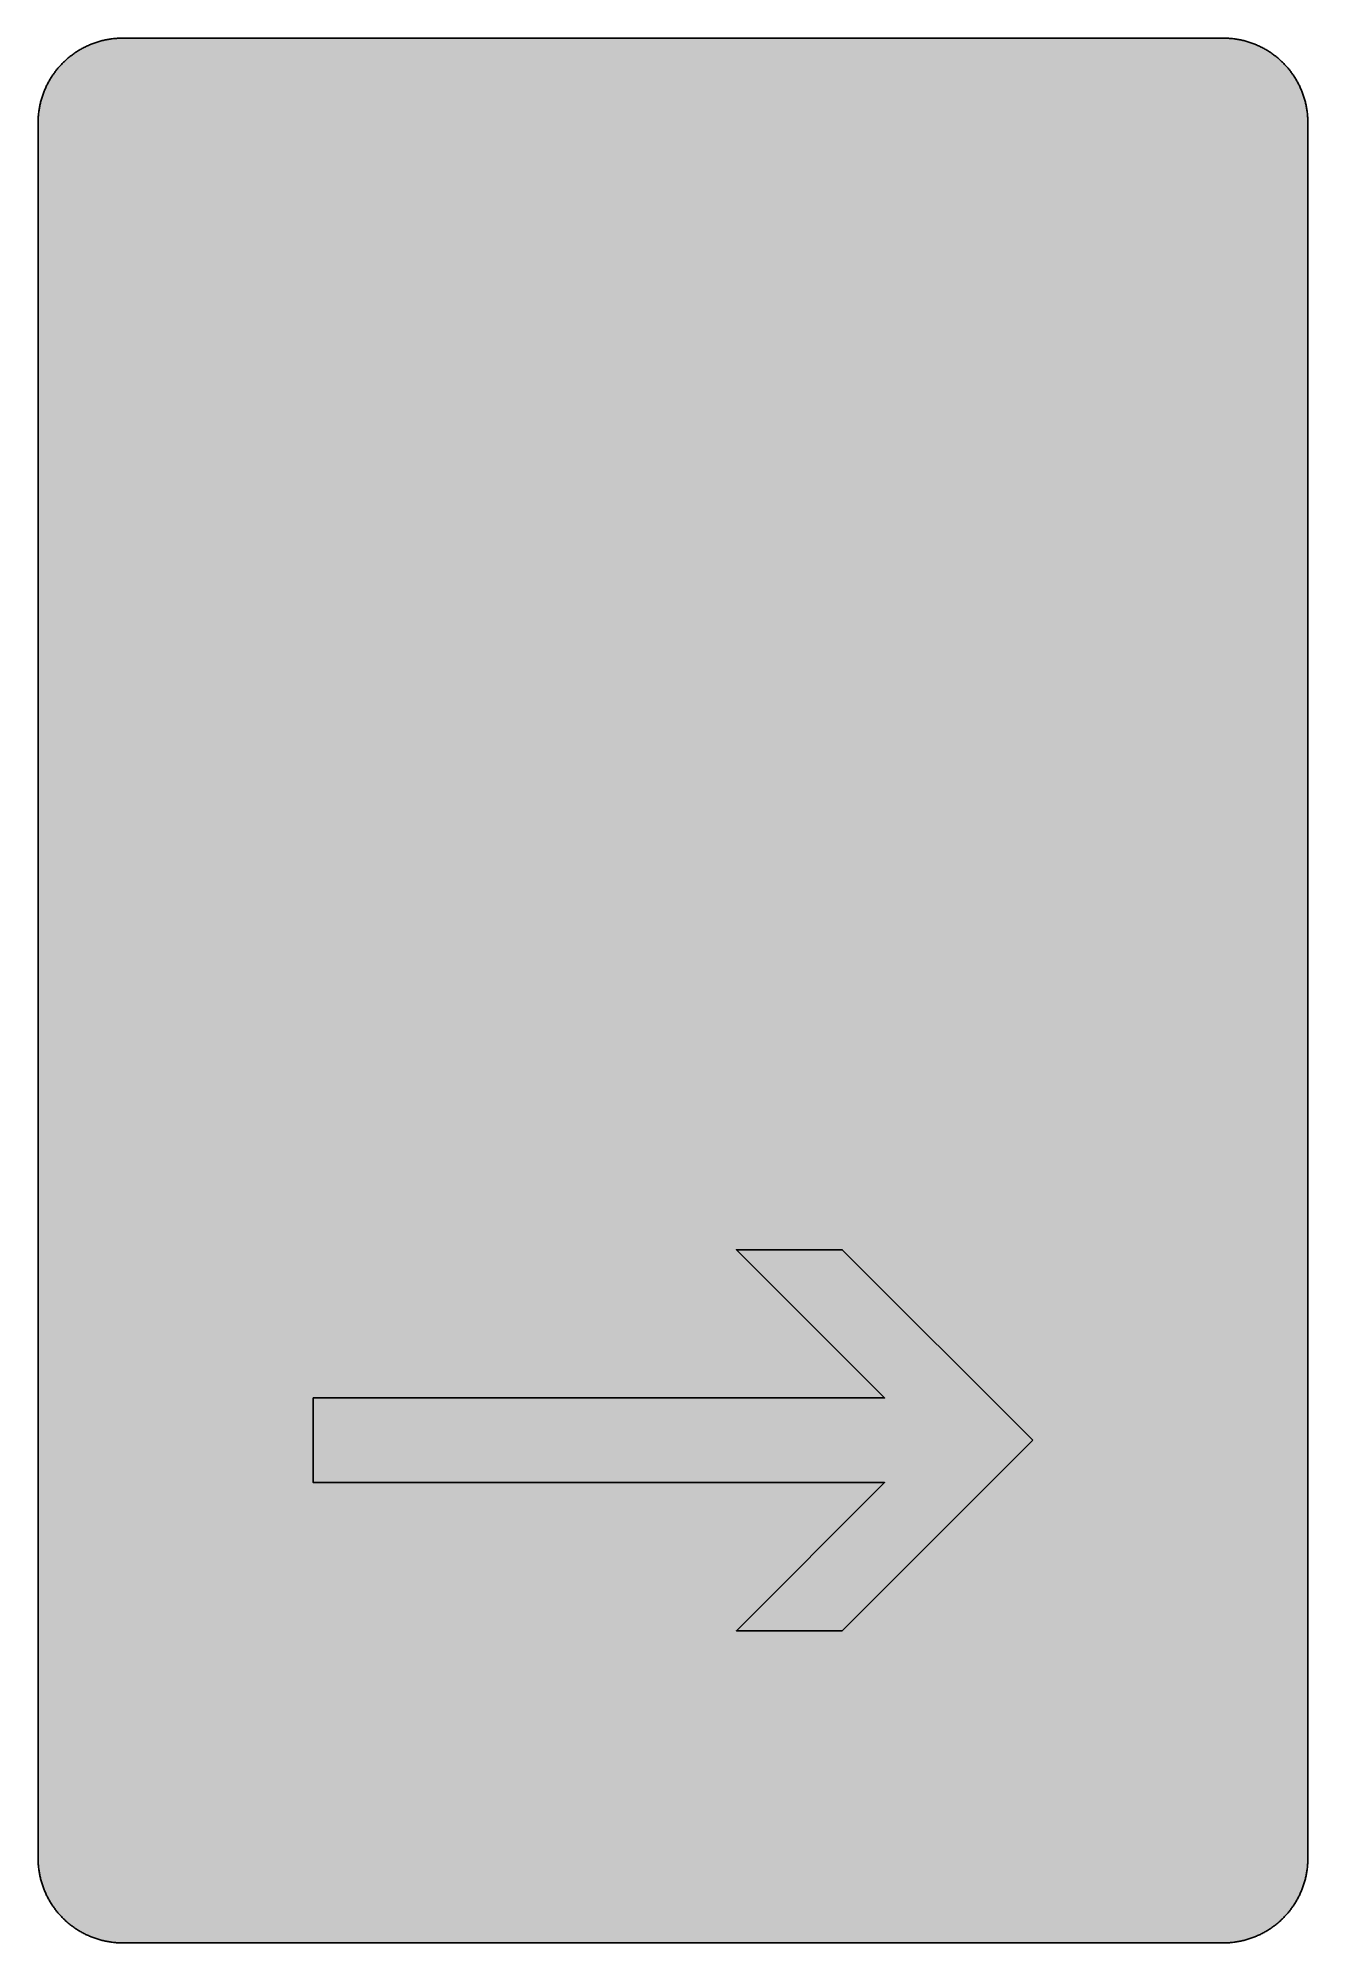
# Model space of a CAD drawing. Header units: millimetres. Extents: x 0 to 212, y 0 to 318.
import ezdxf

# ---------------------------------------------------------------- set-up
doc = ezdxf.new("R2010")
doc.units = ezdxf.units.MM

msp = doc.modelspace()

# ---------------------------------------------------------------- hatches: boundary and pattern name
for color, points in [(40, [(14.1633, 0.0536), (13.9878, 0.0533), (13.8125, 0.0559), (13.6373, 0.061), (13.462, 0.0686), (13.2893, 0.0787), (13.114, 0.0914), (12.9413, 0.1041), (12.7686, 0.1219), (12.5959, 0.1397), (12.4231, 0.16), (12.2504, 0.1829), (12.0777, 0.2057), (11.9075, 0.2337), (11.7373, 0.2616), (11.5672, 0.2921), (11.397, 0.3251), (11.2268, 0.3607), (11.0592, 0.3988), (10.8915, 0.4369), (10.7239, 0.4775), (10.5562, 0.5207), (10.3886, 0.5664), (10.2235, 0.6121), (10.0584, 0.6629), (9.8933, 0.7137), (9.7307, 0.7671), (9.5682, 0.8204), (9.4056, 0.8788), (9.2431, 0.9373), (9.083, 0.9982), (8.923, 1.0617), (8.763, 1.1252), (8.6055, 1.1938), (8.4455, 1.2624), (8.2906, 1.331), (8.1331, 1.4046), (7.9781, 1.4783), (7.8232, 1.5545), (7.6708, 1.6332), (7.5184, 1.7145), (7.366, 1.7958), (7.2161, 1.8796), (7.0663, 1.966), (6.919, 2.0523), (6.7716, 2.1438), (6.6243, 2.2352), (6.4795, 2.3266), (6.3348, 2.4232), (6.19, 2.5197), (6.0477, 2.6187), (5.908, 2.7178), (5.7683, 2.8194), (5.6286, 2.9235), (5.4915, 3.0302), (5.3543, 3.1369), (5.2197, 3.2461), (5.0851, 3.3579), (4.953, 3.4722), (4.8209, 3.5865), (4.6914, 3.7033), (4.5644, 3.8202), (4.4348, 3.9395), (4.3104, 4.0615), (4.1859, 4.1859), (4.0615, 4.3104), (3.9395, 4.4348), (3.8202, 4.5618), (3.7033, 4.6914), (3.5865, 4.8209), (3.4722, 4.953), (3.3579, 5.0851), (3.2487, 5.2197), (3.1369, 5.3543), (3.0302, 5.4915), (2.9235, 5.6286), (2.8194, 5.7683), (2.7178, 5.908), (2.6187, 6.0477), (2.5197, 6.19), (2.4232, 6.3348), (2.3266, 6.477), (2.2352, 6.6243), (2.1438, 6.7691), (2.0523, 6.9164), (1.966, 7.0663), (1.8796, 7.2161), (1.7958, 7.366), (1.7145, 7.5184), (1.6332, 7.6708), (1.5545, 7.8232), (1.4783, 7.9781), (1.4046, 8.1331), (1.331, 8.2906), (1.2598, 8.4455), (1.1913, 8.603), (1.1252, 8.763), (1.0592, 8.923), (0.9982, 9.083), (0.9373, 9.2431), (0.8763, 9.4056), (0.8204, 9.5682), (0.7645, 9.7307), (0.7112, 9.8933), (0.6604, 10.0584), (0.6121, 10.2235), (0.5639, 10.3911), (0.5207, 10.5562), (0.4775, 10.7239), (0.4343, 10.8915), (0.3962, 11.0592), (0.3607, 11.2268), (0.3251, 11.397), (0.2921, 11.5672), (0.2616, 11.7373), (0.2311, 11.9075), (0.2057, 12.0802), (0.1803, 12.2504), (0.1575, 12.4231), (0.1372, 12.5959), (0.1194, 12.7686), (0.1041, 12.9413), (0.0889, 13.1166), (0.0787, 13.2893), (0.0686, 13.4645), (0.061, 13.6373), (0.0559, 13.8125), (0.0508, 13.9878), (0.0508, 14.163), (0.0522, 303.4425), (0.0508, 303.6164), (0.0559, 303.7916), (0.061, 303.9669), (0.0686, 304.1396), (0.0787, 304.3149), (0.0889, 304.4876), (0.1041, 304.6628), (0.1194, 304.8356), (0.1372, 305.0083), (0.1575, 305.181), (0.1803, 305.3537), (0.2057, 305.5239), (0.2311, 305.6966), (0.2616, 305.8668), (0.2921, 306.037), (0.3251, 306.2072), (0.3607, 306.3748), (0.3962, 306.545), (0.4343, 306.7126), (0.4775, 306.8803), (0.5207, 307.0479), (0.5639, 307.213), (0.6121, 307.3781), (0.6604, 307.5432), (0.7112, 307.7083), (0.7645, 307.8734), (0.8204, 308.036), (0.8763, 308.1985), (0.9373, 308.3611), (0.9982, 308.5211), (1.0592, 308.6811), (1.1252, 308.8411), (1.1913, 308.9986), (1.2598, 309.1561), (1.331, 309.3136), (1.4046, 309.4685), (1.4783, 309.626), (1.5545, 309.7784), (1.6332, 309.9333), (1.7145, 310.0857), (1.7958, 310.2356), (1.8796, 310.388), (1.966, 310.5379), (2.0523, 310.6852), (2.1438, 310.8325), (2.2352, 310.9798), (2.3266, 311.1246), (2.4232, 311.2694), (2.5197, 311.4116), (2.6187, 311.5539), (2.7178, 311.6961), (2.8194, 311.8358), (2.9235, 311.9755), (3.0302, 312.1127), (3.1369, 312.2473), (3.2487, 312.3844), (3.3579, 312.5165), (3.4722, 312.6486), (3.5865, 312.7807), (3.7033, 312.9102), (3.8202, 313.0398), (3.9395, 313.1668), (4.0615, 313.2938), (4.1859, 313.4182), (4.3104, 313.5401), (4.4348, 313.6621), (4.5644, 313.784), (4.6914, 313.9008), (4.8209, 314.0177), (4.953, 314.132), (5.0851, 314.2437), (5.2197, 314.3555), (5.3543, 314.4647), (5.4915, 314.5739), (5.6286, 314.6781), (5.7683, 314.7822), (5.908, 314.8838), (6.0477, 314.9854), (6.19, 315.0845), (6.3348, 315.181), (6.4795, 315.275), (6.6243, 315.3689), (6.7716, 315.4604), (6.919, 315.5493), (7.0663, 315.6382), (7.2161, 315.7245), (7.366, 315.8084), (7.5184, 315.8896), (7.6708, 315.9709), (7.8232, 316.0471), (7.9781, 316.1233), (8.1331, 316.1995), (8.2906, 316.2706), (8.4455, 316.3418), (8.6055, 316.4103), (8.763, 316.4789), (8.923, 316.5424), (9.083, 316.6059), (9.2431, 316.6669), (9.4056, 316.7253), (9.5682, 316.7837), (9.7307, 316.8371), (9.8933, 316.8904), (10.0584, 316.9412), (10.2235, 316.992), (10.3886, 317.0377), (10.5562, 317.0834), (10.7239, 317.1266), (10.8915, 317.1673), (11.0592, 317.2079), (11.2268, 317.2435), (11.397, 317.279), (11.5672, 317.312), (11.7373, 317.3425), (11.9075, 317.3705), (12.0777, 317.3984), (12.2504, 317.4213), (12.4231, 317.4441), (12.5959, 317.4644), (12.7686, 317.4822), (12.9413, 317.5), (13.114, 317.5127), (13.2893, 317.5254), (13.462, 317.5356), (13.6373, 317.5432), (13.8125, 317.5483), (13.9878, 317.5508), (14.163, 317.5533), (197.6078, 317.5536), (197.7822, 317.5508), (197.9574, 317.5483), (198.1327, 317.5432), (198.3054, 317.5356), (198.4807, 317.5254), (198.6534, 317.5127), (198.8287, 317.5), (199.0014, 317.4822), (199.1741, 317.4644), (199.3468, 317.4441), (199.5195, 317.4213), (199.6897, 317.3984), (199.8624, 317.3705), (200.0326, 317.3425), (200.2028, 317.312), (200.373, 317.279), (200.5432, 317.2435), (200.7108, 317.2079), (200.8784, 317.1673), (201.0461, 317.1266), (201.2137, 317.0834), (201.3788, 317.0377), (201.5465, 316.992), (201.7116, 316.9412), (201.8767, 316.8904), (202.0392, 316.8371), (202.2018, 316.7837), (202.3643, 316.7253), (202.5269, 316.6669), (202.6869, 316.6059), (202.8469, 316.5424), (203.007, 316.4789), (203.167, 316.4103), (203.3245, 316.3418), (203.4794, 316.2706), (203.6369, 316.1995), (203.7918, 316.1233), (203.9468, 316.0471), (204.0992, 315.9709), (204.2516, 315.8896), (204.404, 315.8084), (204.5538, 315.7245), (204.7037, 315.6382), (204.8535, 315.5493), (205.0009, 315.4604), (205.1456, 315.3689), (205.293, 315.275), (205.4352, 315.181), (205.58, 315.0845), (205.7222, 314.9854), (205.8619, 314.8838), (206.0016, 314.7822), (206.1413, 314.6781), (206.2785, 314.5739), (206.4156, 314.4647), (206.5503, 314.3555), (206.6849, 314.2437), (206.817, 314.132), (206.949, 314.0177), (207.0786, 313.9008), (207.2081, 313.784), (207.3351, 313.6621), (207.4596, 313.5401), (207.584, 313.4182), (207.7085, 313.2938), (207.8304, 313.1668), (207.9498, 313.0398), (208.0666, 312.9102), (208.1835, 312.7807), (208.2978, 312.6486), (208.4121, 312.5165), (208.5238, 312.3844), (208.6331, 312.2473), (208.7397, 312.1127), (208.8464, 311.9755), (208.9506, 311.8358), (209.0522, 311.6961), (209.1512, 311.5539), (209.2503, 311.4116), (209.3468, 311.2694), (209.4433, 311.1246), (209.5348, 310.9798), (209.6262, 310.8325), (209.7176, 310.6852), (209.804, 310.5379), (209.8904, 310.388), (209.9742, 310.2356), (210.0555, 310.0857), (210.1367, 309.9333), (210.2155, 309.7784), (210.2917, 309.626), (210.3653, 309.4685), (210.439, 309.3136), (210.5076, 309.1561), (210.5762, 308.9986), (210.6447, 308.8411), (210.7082, 308.6811), (210.7717, 308.5211), (210.8327, 308.3611), (210.8911, 308.1985), (210.9495, 308.036), (211.0029, 307.8734), (211.0562, 307.7083), (211.107, 307.5432), (211.1578, 307.3781), (211.2035, 307.213), (211.2493, 307.0479), (211.2924, 306.8803), (211.3331, 306.7126), (211.3712, 306.545), (211.4093, 306.3748), (211.4448, 306.2072), (211.4779, 306.037), (211.5083, 305.8668), (211.5363, 305.6966), (211.5642, 305.5239), (211.5871, 305.3537), (211.6099, 305.181), (211.6303, 305.0083), (211.648, 304.8356), (211.6658, 304.6628), (211.6785, 304.4876), (211.6912, 304.3149), (211.7014, 304.1396), (211.709, 303.9669), (211.7141, 303.7916), (211.7166, 303.6164), (211.7166, 303.4411), (211.7189, 14.1647), (211.7166, 13.9878), (211.7141, 13.8125), (211.709, 13.6373), (211.7014, 13.4645), (211.6912, 13.2893), (211.6785, 13.1166), (211.6658, 12.9413), (211.648, 12.7686), (211.6303, 12.5959), (211.6099, 12.4231), (211.5871, 12.2504), (211.5642, 12.0802), (211.5363, 11.9075), (211.5083, 11.7373), (211.4779, 11.5672), (211.4448, 11.397), (211.4093, 11.2268), (211.3712, 11.0592), (211.3331, 10.8915), (211.2924, 10.7239), (211.2493, 10.5562), (211.2035, 10.3911), (211.1578, 10.2235), (211.107, 10.0584), (211.0562, 9.8933), (211.0029, 9.7307), (210.9495, 9.5682), (210.8911, 9.4056), (210.8327, 9.2431), (210.7717, 9.083), (210.7082, 8.923), (210.6447, 8.763), (210.5762, 8.603), (210.5076, 8.4455), (210.439, 8.2906), (210.3653, 8.1331), (210.2917, 7.9781), (210.2155, 7.8232), (210.1367, 7.6708), (210.0555, 7.5184), (209.9742, 7.366), (209.8904, 7.2161), (209.804, 7.0663), (209.7176, 6.9164), (209.6262, 6.7691), (209.5348, 6.6243), (209.4433, 6.477), (209.3468, 6.3348), (209.2503, 6.19), (209.1512, 6.0477), (209.0522, 5.908), (208.9506, 5.7683), (208.8464, 5.6286), (208.7397, 5.4915), (208.6331, 5.3543), (208.5238, 5.2197), (208.4121, 5.0851), (208.2978, 4.953), (208.1835, 4.8209), (208.0666, 4.6914), (207.9498, 4.5618), (207.8304, 4.4348), (207.7085, 4.3104), (207.584, 4.1859), (207.4596, 4.0615), (207.3351, 3.9395), (207.2081, 3.8202), (207.0786, 3.7033), (206.949, 3.5865), (206.817, 3.4722), (206.6849, 3.3579), (206.5503, 3.2461), (206.4156, 3.1369), (206.2785, 3.0302), (206.1413, 2.9235), (206.0016, 2.8194), (205.8619, 2.7178), (205.7222, 2.6187), (205.58, 2.5197), (205.4352, 2.4232), (205.293, 2.3266), (205.1456, 2.2352), (205.0009, 2.1438), (204.8535, 2.0523), (204.7037, 1.966), (204.5538, 1.8796), (204.404, 1.7958), (204.2516, 1.7145), (204.0992, 1.6332), (203.9468, 1.5545), (203.7918, 1.4783), (203.6369, 1.4046), (203.4794, 1.331), (203.3245, 1.2624), (203.167, 1.1938), (203.007, 1.1252), (202.8469, 1.0617), (202.6869, 0.9982), (202.5269, 0.9373), (202.3643, 0.8788), (202.2018, 0.8204), (202.0392, 0.7671), (201.8767, 0.7137), (201.7116, 0.6629), (201.5465, 0.6121), (201.3788, 0.5664), (201.2137, 0.5207), (201.0461, 0.4775), (200.8784, 0.4369), (200.7108, 0.3988), (200.5432, 0.3607), (200.373, 0.3251), (200.2028, 0.2921), (200.0326, 0.2616), (199.8624, 0.2337), (199.6897, 0.2057), (199.5195, 0.1829), (199.3468, 0.16), (199.1741, 0.1397), (199.0014, 0.1219), (198.8287, 0.1041), (198.6534, 0.0914), (198.4807, 0.0787), (198.3054, 0.0686), (198.1327, 0.061), (197.9574, 0.0559), (197.7822, 0.0533), (197.6069, 0.0533)]), (59, [(165.8578, 83.8383), (134.1078, 115.5883), (116.4689, 115.5883), (141.1633, 90.8939), (45.9133, 90.8939), (45.9133, 76.7828), (141.1633, 76.7828), (116.4689, 52.0883), (134.1078, 52.0883)])]:
    msp.add_hatch(color=color).paths.add_polyline_path(points)
h = msp.add_hatch(color=59)
h.paths.add_polyline_path([(14.1633, 3.5814), (13.8887, 3.5839), (13.6169, 3.5941), (13.3477, 3.6119), (13.081, 3.6347), (12.8143, 3.6652), (12.5501, 3.7008), (12.2885, 3.7465), (12.0294, 3.7948), (11.7729, 3.8506), (11.5164, 3.9141), (11.2649, 3.9827), (11.016, 4.0564), (10.7671, 4.1351), (10.5232, 4.2215), (10.2819, 4.3129), (10.0432, 4.412), (9.8069, 4.5161), (9.5733, 4.6228), (9.3447, 4.7371), (9.1186, 4.8565), (8.8951, 4.9809), (8.6741, 5.113), (8.4582, 5.2476), (8.2448, 5.3873), (8.0366, 5.5321), (7.8308, 5.682), (7.6276, 5.8369), (7.4295, 5.9969), (7.2365, 6.1595), (7.046, 6.3297), (6.8605, 6.5024), (6.6777, 6.6802), (6.5024, 6.8605), (6.3271, 7.046), (6.1595, 7.2365), (5.9969, 7.432), (5.8369, 7.6302), (5.682, 7.8308), (5.5321, 8.0366), (5.3873, 8.2448), (5.2451, 8.4582), (5.1105, 8.6741), (4.9809, 8.8951), (4.8565, 9.1186), (4.7371, 9.3447), (4.6228, 9.5758), (4.5136, 9.8069), (4.4094, 10.0432), (4.3129, 10.2819), (4.2215, 10.5232), (4.1351, 10.7696), (4.0538, 11.016), (3.9802, 11.2649), (3.9116, 11.5189), (3.8506, 11.7729), (3.7948, 12.0294), (3.744, 12.2911), (3.7008, 12.5527), (3.6627, 12.8143), (3.6322, 13.081), (3.6093, 13.3502), (3.5916, 13.6195), (3.5814, 13.8913), (3.5789, 14.163), (3.58, 303.4425), (3.5814, 303.7154), (3.5916, 303.9847), (3.6093, 304.2564), (3.6322, 304.5231), (3.6627, 304.7898), (3.7008, 305.054), (3.744, 305.3156), (3.7948, 305.5747), (3.8506, 305.8312), (3.9116, 306.0852), (3.9802, 306.3392), (4.0538, 306.5882), (4.1351, 306.8345), (4.2215, 307.0809), (4.3129, 307.3222), (4.4094, 307.561), (4.5136, 307.7972), (4.6228, 308.0283), (4.7371, 308.2595), (4.8565, 308.4855), (4.9809, 308.7091), (5.1105, 308.9275), (5.2451, 309.1459), (5.3873, 309.3593), (5.5321, 309.5676), (5.682, 309.7733), (5.8369, 309.974), (5.9969, 310.1721), (6.1595, 310.3677), (6.3271, 310.5556), (6.5024, 310.7436), (6.6777, 310.9239), (6.8605, 311.1017), (7.046, 311.2745), (7.2365, 311.4446), (7.4295, 311.6072), (7.6276, 311.7672), (7.8308, 311.9222), (8.0366, 312.072), (8.2448, 312.2168), (8.4582, 312.3565), (8.6741, 312.4911), (8.8951, 312.6232), (9.1186, 312.7477), (9.3447, 312.867), (9.5733, 312.9813), (9.8069, 313.0906), (10.0432, 313.1922), (10.2819, 313.2912), (10.5232, 313.3827), (10.7671, 313.469), (11.016, 313.5478), (11.2649, 313.624), (11.5164, 313.6925), (11.7729, 313.7535), (12.0294, 313.8094), (12.2885, 313.8602), (12.5501, 313.9034), (12.8143, 313.9389), (13.081, 313.9694), (13.3477, 313.9948), (13.6169, 314.01), (13.8887, 314.0202), (14.163, 314.0253), (197.6078, 314.0258), (197.8787, 314.0202), (198.1505, 314.01), (198.4197, 313.9948), (198.689, 313.9694), (198.9557, 313.9389), (199.2173, 313.9034), (199.4789, 313.8602), (199.7405, 313.8094), (199.9971, 313.7535), (200.2511, 313.6925), (200.5051, 313.624), (200.754, 313.5478), (201.0004, 313.469), (201.2467, 313.3827), (201.488, 313.2912), (201.7268, 313.1922), (201.963, 313.0906), (202.1942, 312.9813), (202.4253, 312.867), (202.6514, 312.7477), (202.8749, 312.6232), (203.0959, 312.4911), (203.3118, 312.3565), (203.5251, 312.2168), (203.7334, 312.072), (203.9391, 311.9222), (204.1398, 311.7672), (204.3379, 311.6072), (204.5335, 311.4446), (204.724, 311.2745), (204.9094, 311.1017), (205.0898, 310.9239), (205.2676, 310.7436), (205.4403, 310.5556), (205.6105, 310.3677), (205.773, 310.1721), (205.933, 309.974), (206.088, 309.7733), (206.2378, 309.5676), (206.3826, 309.3593), (206.5223, 309.1459), (206.6569, 308.9275), (206.789, 308.7091), (206.9135, 308.4855), (207.0329, 308.2595), (207.1472, 308.0283), (207.2538, 307.7972), (207.358, 307.561), (207.457, 307.3222), (207.5485, 307.0809), (207.6348, 306.8345), (207.7136, 306.5882), (207.7872, 306.3392), (207.8558, 306.0852), (207.9193, 305.8312), (207.9752, 305.5747), (208.0235, 305.3156), (208.0692, 305.054), (208.1047, 304.7898), (208.1352, 304.5231), (208.1581, 304.2564), (208.1759, 303.9847), (208.186, 303.7154), (208.1911, 303.4411), (208.1911, 14.1647), (208.186, 13.8913), (208.1759, 13.6195), (208.1581, 13.3502), (208.1352, 13.081), (208.1047, 12.8143), (208.0692, 12.5527), (208.0235, 12.2911), (207.9752, 12.0294), (207.9193, 11.7729), (207.8558, 11.5189), (207.7872, 11.2649), (207.7136, 11.016), (207.6348, 10.7696), (207.5485, 10.5232), (207.457, 10.2819), (207.358, 10.0432), (207.2538, 9.8069), (207.1472, 9.5758), (207.0329, 9.3447), (206.9135, 9.1186), (206.789, 8.8951), (206.6569, 8.6741), (206.5223, 8.4582), (206.3826, 8.2448), (206.2378, 8.0366), (206.088, 7.8308), (205.933, 7.6302), (205.773, 7.432), (205.6105, 7.2365), (205.4403, 7.046), (205.2676, 6.8605), (205.0898, 6.6802), (204.9094, 6.5024), (204.724, 6.3297), (204.5335, 6.1595), (204.3379, 5.9969), (204.1398, 5.8369), (203.9391, 5.682), (203.7334, 5.5321), (203.5251, 5.3873), (203.3118, 5.2476), (203.0959, 5.113), (202.8749, 4.9809), (202.6514, 4.8565), (202.4253, 4.7371), (202.1942, 4.6228), (201.963, 4.5161), (201.7268, 4.412), (201.488, 4.3129), (201.2467, 4.2215), (201.0004, 4.1351), (200.754, 4.0564), (200.5051, 3.9827), (200.2511, 3.9141), (199.9971, 3.8506), (199.7405, 3.7948), (199.4789, 3.7465), (199.2173, 3.7008), (198.9557, 3.6652), (198.689, 3.6347), (198.4197, 3.6119), (198.1505, 3.5941), (197.8787, 3.5839), (197.6069, 3.5789)])
h.paths.add_polyline_path([(14.1633, 8.8731), (14.0259, 8.8748), (13.8887, 8.8798), (13.7541, 8.8875), (13.622, 8.9002), (13.4874, 8.9154), (13.3553, 8.9332), (13.2258, 8.9535), (13.0962, 8.9789), (12.9667, 9.0068), (12.8397, 9.0373), (12.7127, 9.0729), (12.5882, 9.1084), (12.4663, 9.1491), (12.3419, 9.1923), (12.2225, 9.238), (12.1031, 9.2888), (11.9837, 9.3396), (11.8694, 9.3929), (11.7526, 9.4513), (11.6408, 9.5098), (11.5291, 9.5733), (11.4198, 9.6368), (11.3106, 9.7053), (11.2039, 9.7765), (11.0998, 9.8476), (10.9957, 9.9238), (10.8966, 10), (10.7975, 10.0787), (10.6985, 10.1625), (10.6045, 10.2464), (10.5105, 10.3327), (10.4216, 10.4216), (10.3327, 10.5131), (10.2464, 10.6045), (10.16, 10.701), (10.0787, 10.7975), (10, 10.8966), (9.9212, 10.9982), (9.8476, 11.0998), (9.7739, 11.2039), (9.7053, 11.3106), (9.6368, 11.4198), (9.5707, 11.5291), (9.5098, 11.6408), (9.4488, 11.7551), (9.3929, 11.8694), (9.337, 11.9863), (9.2862, 12.1031), (9.238, 12.2225), (9.1923, 12.3444), (9.1491, 12.4663), (9.1084, 12.5908), (9.0703, 12.7152), (9.0373, 12.8397), (9.0068, 12.9692), (8.9789, 13.0962), (8.9535, 13.2258), (8.9306, 13.3579), (8.9129, 13.4899), (8.8976, 13.622), (8.8849, 13.7566), (8.8773, 13.8913), (8.8722, 14.0259), (8.8697, 14.163), (8.8717, 303.4425), (8.8722, 303.5783), (8.8773, 303.7129), (8.8849, 303.8475), (8.8976, 303.9821), (8.9129, 304.1142), (8.9306, 304.2463), (8.9535, 304.3784), (8.9789, 304.5079), (9.0068, 304.6349), (9.0373, 304.7644), (9.0703, 304.8889), (9.1084, 305.0134), (9.1491, 305.1378), (9.1923, 305.2597), (9.238, 305.3817), (9.2862, 305.501), (9.337, 305.6179), (9.3929, 305.7347), (9.4488, 305.849), (9.5098, 305.9633), (9.5707, 306.0751), (9.6368, 306.1843), (9.7053, 306.2935), (9.7739, 306.4002), (9.8476, 306.5043), (9.9212, 306.6059), (10, 306.7075), (10.0787, 306.8066), (10.16, 306.9031), (10.2464, 306.9996), (10.3327, 307.0911), (10.4216, 307.1825), (10.5105, 307.2714), (10.6045, 307.3578), (10.6985, 307.4416), (10.7975, 307.5254), (10.8966, 307.6042), (10.9957, 307.6804), (11.0998, 307.7566), (11.2039, 307.8277), (11.3106, 307.8988), (11.4198, 307.9674), (11.5291, 308.0309), (11.6408, 308.0944), (11.7526, 308.1528), (11.8694, 308.2112), (11.9837, 308.2646), (12.1031, 308.3179), (12.2225, 308.3662), (12.3419, 308.4119), (12.4663, 308.4551), (12.5882, 308.4957), (12.7127, 308.5313), (12.8397, 308.5668), (12.9667, 308.5973), (13.0962, 308.6252), (13.2258, 308.6506), (13.3553, 308.671), (13.4874, 308.6913), (13.622, 308.7065), (13.7541, 308.7167), (13.8887, 308.7268), (14.0259, 308.7319), (14.163, 308.7319), (197.6078, 308.7342), (197.7441, 308.7319), (197.8787, 308.7268), (198.0133, 308.7167), (198.1479, 308.7065), (198.28, 308.6913), (198.4121, 308.671), (198.5442, 308.6506), (198.6737, 308.6252), (198.8007, 308.5973), (198.9303, 308.5668), (199.0547, 308.5313), (199.1792, 308.4957), (199.3036, 308.4551), (199.4256, 308.4119), (199.5475, 308.3662), (199.6669, 308.3179), (199.7837, 308.2646), (199.9005, 308.2112), (200.0148, 308.1528), (200.1291, 308.0944), (200.2409, 308.0309), (200.3501, 307.9674), (200.4593, 307.8988), (200.566, 307.8277), (200.6702, 307.7566), (200.7718, 307.6804), (200.8734, 307.6042), (200.9724, 307.5254), (201.0689, 307.4416), (201.1655, 307.3578), (201.2569, 307.2714), (201.3483, 307.1825), (201.4372, 307.0911), (201.5236, 306.9996), (201.6074, 306.9031), (201.6912, 306.8066), (201.77, 306.7075), (201.8462, 306.6059), (201.9224, 306.5043), (201.9935, 306.4002), (202.0646, 306.2935), (202.1332, 306.1843), (202.1967, 306.0751), (202.2602, 305.9633), (202.3186, 305.849), (202.377, 305.7347), (202.4304, 305.6179), (202.4812, 305.501), (202.532, 305.3817), (202.5777, 305.2597), (202.6209, 305.1378), (202.6615, 305.0134), (202.6971, 304.8889), (202.7326, 304.7644), (202.7631, 304.6349), (202.7911, 304.5079), (202.8165, 304.3784), (202.8368, 304.2463), (202.8546, 304.1142), (202.8698, 303.9821), (202.8825, 303.8475), (202.8901, 303.7129), (202.8952, 303.5783), (202.8977, 303.4411), (202.8994, 14.1647), (202.8952, 14.0259), (202.8901, 13.8913), (202.8825, 13.7566), (202.8698, 13.622), (202.8546, 13.4899), (202.8368, 13.3579), (202.8165, 13.2258), (202.7911, 13.0962), (202.7631, 12.9692), (202.7326, 12.8397), (202.6971, 12.7152), (202.6615, 12.5908), (202.6209, 12.4663), (202.5777, 12.3444), (202.532, 12.2225), (202.4812, 12.1031), (202.4304, 11.9863), (202.377, 11.8694), (202.3186, 11.7551), (202.2602, 11.6408), (202.1967, 11.5291), (202.1332, 11.4198), (202.0646, 11.3106), (201.9935, 11.2039), (201.9224, 11.0998), (201.8462, 10.9982), (201.77, 10.8966), (201.6912, 10.7975), (201.6074, 10.701), (201.5236, 10.6045), (201.4372, 10.5131), (201.3483, 10.4216), (201.2569, 10.3327), (201.1655, 10.2464), (201.0689, 10.1625), (200.9724, 10.0787), (200.8734, 10), (200.7718, 9.9238), (200.6702, 9.8476), (200.566, 9.7765), (200.4593, 9.7053), (200.3501, 9.6368), (200.2409, 9.5733), (200.1291, 9.5098), (200.0148, 9.4513), (199.9005, 9.3929), (199.7837, 9.3396), (199.6669, 9.2888), (199.5475, 9.238), (199.4256, 9.1923), (199.3036, 9.1491), (199.1792, 9.1084), (199.0547, 9.0729), (198.9303, 9.0373), (198.8007, 9.0068), (198.6737, 8.9789), (198.5442, 8.9535), (198.4121, 8.9332), (198.28, 8.9154), (198.1479, 8.9002), (198.0133, 8.8875), (197.8787, 8.8798), (197.7441, 8.8748), (197.6069, 8.8722)], flags=16)
h = msp.add_hatch(color=59)
h.paths.add_polyline_path([(113.823, 275.2203), (122.5215, 275.2203), (122.7379, 275.2166), (122.9538, 275.209), (123.1697, 275.1988), (123.383, 275.1836), (123.5964, 275.1633), (123.8098, 275.1404), (124.0206, 275.1125), (124.2289, 275.0795), (124.4397, 275.0439), (124.6454, 275.0033), (124.8537, 274.9601), (125.0569, 274.9118), (125.2626, 274.8585), (125.4633, 274.8026), (125.664, 274.7416), (125.8646, 274.6781), (126.0602, 274.6096), (126.2583, 274.5384), (126.4514, 274.4622), (126.6444, 274.3835), (126.8349, 274.2997), (127.0229, 274.2133), (127.2108, 274.1219), (127.3962, 274.0279), (127.5791, 273.9314), (127.7595, 273.8298), (127.9398, 273.7256), (128.1151, 273.619), (128.2903, 273.5072), (128.463, 273.3929), (128.6332, 273.2761), (128.8009, 273.1541), (128.966, 273.0297), (129.1285, 272.9027), (129.2885, 272.7706), (129.446, 272.6385), (129.601, 272.5014), (129.7534, 272.3591), (129.9032, 272.2169), (130.0505, 272.0721), (130.1953, 271.9222), (130.3376, 271.7698), (130.4747, 271.6149), (130.6119, 271.4574), (130.744, 271.2974), (130.8735, 271.1348), (131.0005, 270.9672), (131.1224, 270.7996), (131.2443, 270.6294), (131.3612, 270.4541), (131.4755, 270.2789), (131.5847, 270.0985), (131.6914, 269.9182), (131.7955, 269.7328), (131.8946, 269.5473), (131.9911, 269.3568), (132.0851, 269.1663), (132.174, 268.9733), (132.2603, 268.7777), (132.3416, 268.5796), (132.4178, 268.3789), (132.494, 268.1757), (132.5626, 267.9725), (132.6286, 267.7643), (140.316, 242.9422), (140.396, 242.9561), (140.4772, 242.9739), (140.5585, 242.9891), (140.6398, 243.0043), (140.7211, 243.0196), (140.8024, 243.0348), (140.8836, 243.0501), (140.9649, 243.0653), (141.0462, 243.078), (141.1275, 243.0932), (141.2088, 243.1059), (141.29, 243.1186), (141.3739, 243.1339), (141.4551, 243.1466), (141.5364, 243.1593), (141.6177, 243.172), (141.699, 243.1847), (141.7828, 243.1948), (141.8641, 243.2075), (141.9454, 243.2177), (142.0266, 243.2304), (142.1105, 243.2406), (142.1917, 243.2507), (142.273, 243.2609), (142.3543, 243.271), (142.4381, 243.2812), (142.5194, 243.2914), (142.6007, 243.3015), (142.6845, 243.3091), (142.7658, 243.3193), (142.8471, 243.3269), (142.9309, 243.3371), (143.0122, 243.3447), (143.096, 243.3523), (143.1773, 243.3599), (143.2585, 243.3676), (143.3424, 243.3752), (143.4236, 243.3803), (143.5075, 243.3879), (143.5887, 243.3955), (143.6726, 243.4006), (143.7538, 243.4057), (143.8377, 243.4107), (143.9189, 243.4158), (144.0028, 243.4209), (144.084, 243.426), (144.1653, 243.4311), (144.2491, 243.4361), (144.333, 243.4387), (144.4142, 243.4438), (144.4981, 243.4463), (144.5793, 243.4514), (144.6632, 243.4539), (144.7444, 243.4565), (144.8283, 243.459), (144.9095, 243.4615), (144.9934, 243.4615), (145.0746, 243.4641), (145.1585, 243.4666), (145.2397, 243.4666), (145.3236, 243.4666), (145.4074, 243.4692), (145.4887, 243.4692), (145.5725, 243.4692), (145.9001, 243.4666), (146.2278, 243.4615), (146.5555, 243.4514), (146.8831, 243.4361), (147.2108, 243.4184), (147.5359, 243.3955), (147.8636, 243.3701), (148.1861, 243.3396), (148.5113, 243.3041), (148.8338, 243.266), (149.1564, 243.2253), (149.479, 243.1796), (149.8016, 243.1288), (150.1216, 243.0755), (150.4391, 243.017), (150.7592, 242.9561), (151.0767, 242.89), (151.3916, 242.8215), (151.7066, 242.7478), (152.0215, 242.6716), (152.334, 242.5903), (152.6464, 242.5065), (152.9588, 242.4176), (153.2687, 242.3262), (153.576, 242.2296), (153.8834, 242.1306), (154.1882, 242.0264), (154.493, 241.9198), (154.7978, 241.808), (155.0975, 241.6937), (155.3997, 241.5769), (155.6969, 241.4549), (155.9941, 241.3305), (156.2913, 241.2009), (156.5859, 241.0689), (156.878, 240.9317), (157.1676, 240.792), (157.4571, 240.6498), (157.7467, 240.5024), (158.0312, 240.3526), (158.3157, 240.1976), (158.5976, 240.0402), (158.8795, 239.8801), (159.1564, 239.715), (159.4333, 239.5474), (159.7076, 239.3772), (159.9819, 239.202), (160.2511, 239.0242), (160.5204, 238.8413), (160.7871, 238.6559), (161.0512, 238.4679), (161.3129, 238.2774), (161.5745, 238.0818), (161.831, 237.8837), (162.0876, 237.6805), (162.3416, 237.4773), (162.593, 237.269), (162.8394, 237.0557), (163.0858, 236.8423), (163.3296, 236.6239), (163.5735, 236.4029), (163.8122, 236.1768), (164.0484, 235.9508), (164.2821, 235.7196), (164.5133, 235.4859), (164.7393, 235.2497), (164.9654, 235.0084), (165.1864, 234.7671), (165.4048, 234.5233), (165.6182, 234.2769), (165.8315, 234.028), (166.0398, 233.7791), (166.2455, 233.5251), (166.4462, 233.2685), (166.6443, 233.012), (166.8399, 232.7504), (167.0304, 232.4887), (167.2184, 232.2246), (167.4038, 231.9579), (167.5867, 231.6886), (167.7645, 231.4194), (167.9397, 231.1451), (168.1099, 230.8708), (168.2775, 230.5939), (168.4426, 230.3145), (168.6027, 230.0351), (168.7601, 229.7532), (168.9151, 229.4687), (169.0649, 229.1817), (169.2123, 228.8946), (169.3545, 228.6051), (169.4942, 228.3155), (169.6288, 228.0234), (169.7634, 227.7288), (169.8904, 227.4316), (170.0174, 227.1344), (170.1394, 226.8372), (170.2562, 226.535), (170.3705, 226.2353), (170.4823, 225.9305), (170.5889, 225.6257), (170.6905, 225.3209), (170.7921, 225.0135), (170.8861, 224.7062), (170.9801, 224.3963), (171.0665, 224.0839), (171.1528, 223.7715), (171.2316, 223.459), (171.3103, 223.1441), (171.3814, 222.8291), (171.4525, 222.5142), (171.516, 222.1967), (171.5795, 221.8766), (171.6354, 221.5591), (171.6913, 221.2391), (171.7396, 220.9165), (171.7853, 220.5965), (171.8285, 220.2739), (171.8666, 219.9488), (171.8996, 219.6262), (171.9301, 219.3011), (171.958, 218.9759), (171.9783, 218.6483), (171.9986, 218.3232), (172.0113, 217.9955), (172.0215, 217.6678), (172.0291, 217.3402), (172.0291, 217.01), (172.0291, 216.6823), (172.0215, 216.3547), (172.0113, 216.027), (171.9986, 215.6993), (171.9783, 215.3717), (171.958, 215.0466), (171.9301, 214.7189), (171.8996, 214.3963), (171.8666, 214.0712), (171.8285, 213.7486), (171.7853, 213.426), (171.7396, 213.1035), (171.6913, 212.7809), (171.6354, 212.4608), (171.5795, 212.1433), (171.516, 211.8233), (171.4525, 211.5058), (171.3814, 211.1908), (171.3103, 210.8759), (171.2316, 210.5609), (171.1528, 210.2485), (171.0665, 209.9361), (170.9801, 209.6237), (170.8861, 209.3138), (170.7921, 209.0064), (170.6905, 208.6991), (170.5889, 208.3943), (170.4823, 208.0895), (170.3705, 207.7847), (170.2562, 207.485), (170.1394, 207.1827), (170.0174, 206.8855), (169.8904, 206.5884), (169.7634, 206.2912), (169.6288, 205.9965), (169.4942, 205.7044), (169.3545, 205.4149), (169.2123, 205.1253), (169.0649, 204.8358), (168.9151, 204.5513), (168.7601, 204.2668), (168.6027, 203.9849), (168.4426, 203.7029), (168.2775, 203.4261), (168.1099, 203.1492), (167.9397, 202.8749), (167.7645, 202.6006), (167.5867, 202.3313), (167.4038, 202.0621), (167.2184, 201.7954), (167.0304, 201.5312), (166.8399, 201.2696), (166.6443, 201.008), (166.4462, 200.7514), (166.2455, 200.4949), (166.0398, 200.2409), (165.8315, 199.9894), (165.6182, 199.7431), (165.4048, 199.4967), (165.1864, 199.2528), (164.9654, 199.009), (164.7393, 198.7702), (164.5133, 198.534), (164.2821, 198.3003), (164.0484, 198.0692), (163.8122, 197.8431), (163.5735, 197.6171), (163.3296, 197.3961), (163.0858, 197.1777), (162.8394, 196.9618), (162.593, 196.7509), (162.3416, 196.5427), (162.0876, 196.3369), (161.831, 196.1363), (161.5745, 195.9381), (161.3129, 195.7426), (161.0512, 195.5521), (160.7871, 195.3641), (160.5204, 195.1787), (160.2511, 194.9958), (159.9819, 194.818), (159.7076, 194.6427), (159.4333, 194.4726), (159.1564, 194.3049), (158.8795, 194.1398), (158.5976, 193.9798), (158.3157, 193.8223), (158.0312, 193.6674), (157.7467, 193.5175), (157.4571, 193.3702), (157.1676, 193.228), (156.878, 193.0883), (156.5859, 192.9536), (156.2913, 192.819), (155.9941, 192.692), (155.6969, 192.565), (155.3997, 192.4431), (155.0975, 192.3263), (154.7978, 192.212), (154.493, 192.1002), (154.1882, 191.9935), (153.8834, 191.8919), (153.576, 191.7903), (153.2687, 191.6963), (152.9588, 191.6024), (152.6464, 191.516), (152.334, 191.4296), (152.0215, 191.3509), (151.7066, 191.2722), (151.3916, 191.201), (151.0767, 191.1299), (150.7592, 191.0664), (150.4391, 191.0029), (150.1216, 190.947), (149.8016, 190.8912), (149.479, 190.8429), (149.1564, 190.7972), (148.8338, 190.754), (148.5113, 190.7159), (148.1861, 190.6829), (147.8636, 190.6524), (147.5359, 190.6245), (147.2108, 190.6041), (146.8831, 190.5838), (146.5555, 190.5711), (146.2278, 190.561), (145.9001, 190.5533), (145.5725, 190.5533), (145.2423, 190.5533), (144.9146, 190.561), (144.587, 190.5711), (144.2593, 190.5838), (143.9342, 190.6041), (143.6065, 190.6245), (143.2814, 190.6524), (142.9563, 190.6829), (142.6337, 190.7159), (142.3086, 190.754), (141.986, 190.7972), (141.666, 190.8429), (141.3434, 190.8912), (141.0233, 190.947), (140.7058, 191.0029), (140.3858, 191.0664), (140.0683, 191.1299), (139.7533, 191.201), (139.4384, 191.2722), (139.1234, 191.3509), (138.811, 191.4296), (138.4986, 191.516), (138.1862, 191.6024), (137.8763, 191.6963), (137.5689, 191.7903), (137.2616, 191.8919), (136.9568, 191.9935), (136.652, 192.1002), (136.3472, 192.212), (136.0475, 192.3263), (135.7452, 192.4431), (135.448, 192.565), (135.1509, 192.692), (134.8537, 192.819), (134.559, 192.9536), (134.2669, 193.0883), (133.9774, 193.228), (133.6878, 193.3702), (133.3983, 193.5175), (133.1138, 193.6674), (132.8293, 193.8223), (132.5474, 193.9798), (132.268, 194.1398), (131.9886, 194.3049), (131.7117, 194.4726), (131.4374, 194.6427), (131.1631, 194.818), (130.8938, 194.9958), (130.6246, 195.1787), (130.3579, 195.3641), (130.0937, 195.5521), (129.8321, 195.7426), (129.5705, 195.9381), (129.3139, 196.1363), (129.0574, 196.3369), (128.8034, 196.5427), (128.5545, 196.7509), (128.3056, 196.9618), (128.0592, 197.1777), (127.8153, 197.3961), (127.574, 197.6171), (127.3327, 197.8431), (127.0965, 198.0692), (126.8628, 198.3003), (126.6317, 198.534), (126.4056, 198.7702), (126.1796, 199.009), (125.9586, 199.2528), (125.7402, 199.4967), (125.5268, 199.7431), (125.3134, 199.9894), (125.1052, 200.2409), (124.902, 200.4949), (124.6988, 200.7514), (124.5006, 201.008), (124.3051, 201.2696), (124.1146, 201.5312), (123.9266, 201.7954), (123.7412, 202.0621), (123.5583, 202.3313), (123.3805, 202.6006), (123.2052, 202.8749), (123.0351, 203.1492), (122.8674, 203.4261), (122.7023, 203.7029), (122.5423, 203.9849), (122.3848, 204.2668), (122.2299, 204.5513), (122.08, 204.8358), (121.9327, 205.1253), (121.7905, 205.4149), (121.6508, 205.7044), (121.5136, 205.9965), (121.3815, 206.2912), (121.252, 206.5884), (121.1275, 206.8855), (121.0056, 207.1827), (120.8888, 207.485), (120.7745, 207.7847), (120.6627, 208.0895), (120.556, 208.3943), (120.4519, 208.6991), (120.3528, 209.0064), (120.2563, 209.3138), (120.1649, 209.6237), (120.076, 209.9361), (119.9921, 210.2485), (119.9109, 210.5609), (119.8347, 210.8759), (119.761, 211.1908), (119.6924, 211.5058), (119.6264, 211.8233), (119.5654, 212.1433), (119.507, 212.4608), (119.4537, 212.7809), (119.4029, 213.1035), (119.3571, 213.426), (119.3165, 213.7486), (119.2784, 214.0712), (119.2428, 214.3963), (119.2124, 214.7189), (119.187, 215.0466), (119.1641, 215.3717), (119.1463, 215.6993), (119.1311, 216.027), (119.1209, 216.3547), (119.1158, 216.6823), (119.1133, 217.01), (119.1133, 217.2538), (119.1184, 217.4977), (119.1235, 217.7415), (119.1311, 217.9828), (119.1412, 218.2266), (119.1539, 218.4679), (119.1692, 218.7118), (119.1844, 218.9531), (119.2047, 219.1944), (119.2251, 219.4357), (119.2479, 219.677), (119.2733, 219.9183), (119.3013, 220.1596), (119.3317, 220.3983), (119.3622, 220.6371), (119.3978, 220.8784), (119.4333, 221.1172), (119.474, 221.3559), (119.5146, 221.5921), (119.5553, 221.8309), (119.601, 222.0671), (119.6492, 222.3033), (119.6975, 222.5396), (119.7508, 222.7758), (119.8042, 223.012), (119.8601, 223.2457), (119.9159, 223.4794), (119.9769, 223.713), (120.0404, 223.9467), (120.1039, 224.1804), (120.1699, 224.4115), (120.2385, 224.6427), (120.3096, 224.8738), (120.3808, 225.1024), (120.457, 225.331), (120.5332, 225.5596), (120.6119, 225.7882), (120.6932, 226.0143), (120.777, 226.2403), (120.8608, 226.4664), (120.9497, 226.6925), (121.0386, 226.916), (121.1301, 227.1395), (121.224, 227.363), (121.318, 227.584), (121.4171, 227.805), (121.5161, 228.026), (121.6177, 228.2444), (121.7219, 228.4628), (121.826, 228.6813), (121.9352, 228.8972), (122.0445, 229.1131), (122.1562, 229.3264), (122.2705, 229.5423), (122.3848, 229.7532), (122.5042, 229.9665), (122.6236, 230.1773), (122.7455, 230.3856), (122.8674, 230.5964), (122.9944, 230.8047), (123.1214, 231.0105), (123.251, 231.2162), (123.383, 231.4219), (123.5177, 231.6251), (123.6523, 231.8258), (123.7894, 232.029), (123.9291, 232.2271), (124.0688, 232.4252), (124.2111, 232.6234), (124.3559, 232.8189), (124.5006, 233.012), (124.6505, 233.205), (124.7978, 233.3955), (124.9502, 233.586), (125.1026, 233.774), (125.2576, 233.9594), (125.4125, 234.1448), (125.57, 234.3277), (125.73, 234.5106), (125.89, 234.6909), (126.0526, 234.8713), (126.2151, 235.0491), (126.3828, 235.2243), (126.5479, 235.3996), (126.7181, 235.5723), (126.8882, 235.7425), (127.0584, 235.9127), (127.2311, 236.0803), (127.4064, 236.2454), (127.5817, 236.4105), (127.7595, 236.5756), (127.9398, 236.7356), (128.1201, 236.8956), (128.303, 237.0531), (128.4859, 237.2106), (128.6713, 237.3655), (128.8567, 237.5179), (129.0447, 237.6703), (129.2327, 237.8202), (129.4232, 237.9675), (129.6137, 238.1148), (129.8067, 238.2596), (130.0023, 238.4019), (130.1979, 238.5441), (130.396, 238.6813), (130.5941, 238.8184), (130.7922, 238.9556), (130.9929, 239.0902), (131.1961, 239.2223), (131.3993, 239.3518), (131.6025, 239.4814), (131.8082, 239.6058), (132.0165, 239.7328), (132.2248, 239.8547), (132.4331, 239.9767), (132.6439, 240.096), (132.8572, 240.2129), (133.0706, 240.3272), (133.284, 240.4415), (133.4999, 240.5532), (133.7158, 240.6625), (133.9317, 240.7691), (134.1501, 240.8758), (134.3711, 240.98), (134.5921, 241.0816), (134.813, 241.1806), (135.0366, 241.2797), (135.2601, 241.3762), (132.3661, 250.7283), (107.6276, 214.0518), (107.5792, 213.9823), (107.5309, 213.9163), (107.4826, 213.8502), (107.4344, 213.7842), (107.3836, 213.7207), (107.3328, 213.6572), (107.2794, 213.5937), (107.2286, 213.5327), (107.1728, 213.4718), (107.1194, 213.4108), (107.0635, 213.3524), (107.0077, 213.294), (106.9492, 213.2381), (106.8908, 213.1797), (106.8324, 213.1263), (106.774, 213.0704), (106.713, 213.0171), (106.6521, 212.9663), (106.5886, 212.913), (106.5276, 212.8647), (106.4641, 212.8139), (106.4006, 212.7656), (106.3346, 212.7174), (106.2685, 212.6717), (106.2025, 212.6259), (106.1364, 212.5828), (106.0704, 212.5396), (106.0018, 212.4964), (105.9332, 212.4558), (105.8647, 212.4151), (105.7935, 212.377), (105.7224, 212.3389), (105.6513, 212.3008), (105.5802, 212.2653), (105.5091, 212.2297), (105.4354, 212.1967), (105.3643, 212.1637), (105.2906, 212.1332), (105.2144, 212.1027), (105.1408, 212.0722), (105.0646, 212.0443), (104.9909, 212.0163), (104.9147, 211.9909), (104.8385, 211.9655), (104.7598, 211.9427), (104.6836, 211.9198), (104.6074, 211.8995), (104.5286, 211.8792), (104.4499, 211.8589), (104.3711, 211.8411), (104.2924, 211.8258), (104.2137, 211.8081), (104.1324, 211.7954), (104.0536, 211.7827), (103.9724, 211.77), (103.8911, 211.7598), (103.8098, 211.7496), (103.7311, 211.742), (103.6498, 211.7344), (103.566, 211.7293), (103.4847, 211.7242), (103.4034, 211.7217), (103.3221, 211.7192), (103.2383, 211.7192), (92.1219, 211.7203), (92.0623, 211.4398), (92.0013, 211.1604), (91.9353, 210.8835), (91.8693, 210.6066), (91.7981, 210.3298), (91.7245, 210.0555), (91.6483, 209.7811), (91.5695, 209.5094), (91.4883, 209.2376), (91.4019, 208.9658), (91.3155, 208.6966), (91.2241, 208.4273), (91.1301, 208.1606), (91.0361, 207.8939), (90.9371, 207.6298), (90.8355, 207.3656), (90.7313, 207.1014), (90.6221, 206.8398), (90.5129, 206.5807), (90.4011, 206.3217), (90.2843, 206.0651), (90.1675, 205.8086), (90.0455, 205.552), (89.9236, 205.3006), (89.7966, 205.0466), (89.6671, 204.7977), (89.5375, 204.5462), (89.4029, 204.2998), (89.2658, 204.0534), (89.1261, 203.8071), (88.9838, 203.5658), (88.8416, 203.3219), (88.6943, 203.0832), (88.5444, 202.8444), (88.392, 202.6056), (88.2371, 202.372), (88.0796, 202.1357), (87.9196, 201.9046), (87.7595, 201.6735), (87.5944, 201.4449), (87.4268, 201.2188), (87.2566, 200.9927), (87.0839, 200.7692), (86.9112, 200.5457), (86.7334, 200.3273), (86.5556, 200.1088), (86.3727, 199.8929), (86.1898, 199.677), (86.0019, 199.4637), (85.8139, 199.2528), (85.6234, 199.0446), (85.4304, 198.8388), (85.2348, 198.6331), (85.0367, 198.4299), (84.836, 198.2292), (84.6328, 198.0311), (84.4271, 197.833), (84.2213, 197.6399), (84.0105, 197.4469), (83.7997, 197.2564), (83.5863, 197.0684), (83.3704, 196.8805), (83.152, 196.6976), (82.931, 196.5147), (82.71, 196.3344), (82.4865, 196.1591), (82.2604, 195.9839), (82.0318, 195.8111), (81.8032, 195.6435), (81.5721, 195.4759), (81.341, 195.3133), (81.1073, 195.1507), (80.8711, 194.9933), (80.6348, 194.8358), (80.3961, 194.6834), (80.1548, 194.5335), (79.9135, 194.3837), (79.6722, 194.2389), (79.4283, 194.0966), (79.182, 193.9569), (78.9356, 193.8198), (78.6867, 193.6852), (78.4377, 193.5531), (78.1863, 193.4235), (77.9323, 193.2965), (77.6808, 193.1721), (77.4243, 193.0527), (77.1703, 192.9333), (76.9112, 192.819), (76.6547, 192.7047), (76.393, 192.5955), (76.134, 192.4888), (75.8723, 192.3847), (75.6082, 192.2831), (75.344, 192.184), (75.0799, 192.0875), (74.8132, 191.9935), (74.5465, 191.9046), (74.2798, 191.8157), (74.0105, 191.7319), (73.7413, 191.6506), (73.4695, 191.5719), (73.2003, 191.4957), (72.9259, 191.422), (72.6542, 191.3509), (72.3798, 191.2849), (72.1055, 191.2188), (71.8287, 191.1579), (71.5543, 191.0994), (71.2775, 191.0436), (70.9981, 190.9902), (70.7212, 190.942), (70.4418, 190.8937), (70.1624, 190.8505), (69.883, 190.8099), (69.6011, 190.7718), (69.3191, 190.7362), (69.0372, 190.7057), (68.7553, 190.6753), (68.4733, 190.6499), (68.1914, 190.627), (67.9069, 190.6067), (67.6224, 190.5914), (67.3379, 190.5762), (67.0535, 190.566), (66.769, 190.5584), (66.482, 190.5533), (66.1975, 190.5533), (65.8673, 190.5533), (65.5396, 190.561), (65.212, 190.5711), (64.8843, 190.5838), (64.5592, 190.6041), (64.2315, 190.6245), (63.9064, 190.6524), (63.5813, 190.6829), (63.2587, 190.7159), (62.9336, 190.754), (62.611, 190.7972), (62.291, 190.8429), (61.9684, 190.8912), (61.6483, 190.947), (61.3308, 191.0029), (61.0108, 191.0664), (60.6933, 191.1299), (60.3783, 191.201), (60.0634, 191.2722), (59.7484, 191.3509), (59.436, 191.4296), (59.1236, 191.516), (58.8112, 191.6024), (58.5013, 191.6963), (58.1939, 191.7903), (57.8866, 191.8919), (57.5818, 191.9935), (57.277, 192.1002), (56.9722, 192.212), (56.6725, 192.3263), (56.3702, 192.4431), (56.073, 192.565), (55.7759, 192.692), (55.4787, 192.819), (55.184, 192.9536), (54.8919, 193.0883), (54.6024, 193.228), (54.3128, 193.3702), (54.0233, 193.5175), (53.7388, 193.6674), (53.4543, 193.8223), (53.1724, 193.9798), (52.893, 194.1398), (52.6136, 194.3049), (52.3367, 194.4726), (52.0624, 194.6427), (51.7881, 194.818), (51.5188, 194.9958), (51.2496, 195.1787), (50.9829, 195.3641), (50.7187, 195.5521), (50.4571, 195.7426), (50.1955, 195.9381), (49.9389, 196.1363), (49.6824, 196.3369), (49.4284, 196.5427), (49.1795, 196.7509), (48.9306, 196.9618), (48.6842, 197.1777), (48.4403, 197.3961), (48.199, 197.6171), (47.9577, 197.8431), (47.7215, 198.0692), (47.4878, 198.3003), (47.2567, 198.534), (47.0306, 198.7702), (46.8046, 199.009), (46.5836, 199.2528), (46.3652, 199.4967), (46.1518, 199.7431), (45.9384, 199.9894), (45.7302, 200.2409), (45.527, 200.4949), (45.3238, 200.7514), (45.1256, 201.008), (44.9301, 201.2696), (44.7396, 201.5312), (44.5516, 201.7954), (44.3662, 202.0621), (44.1833, 202.3313), (44.0055, 202.6006), (43.8302, 202.8749), (43.6601, 203.1492), (43.4924, 203.4261), (43.3273, 203.7029), (43.1673, 203.9849), (43.0098, 204.2668), (42.8549, 204.5513), (42.705, 204.8358), (42.5577, 205.1253), (42.4155, 205.4149), (42.2758, 205.7044), (42.1386, 205.9965), (42.0065, 206.2912), (41.877, 206.5884), (41.7525, 206.8855), (41.6306, 207.1827), (41.5138, 207.485), (41.3995, 207.7847), (41.2877, 208.0895), (41.181, 208.3943), (41.0769, 208.6991), (40.9778, 209.0064), (40.8813, 209.3138), (40.7899, 209.6237), (40.701, 209.9361), (40.6171, 210.2485), (40.5359, 210.5609), (40.4597, 210.8759), (40.386, 211.1908), (40.3174, 211.5058), (40.2514, 211.8233), (40.1904, 212.1433), (40.132, 212.4608), (40.0787, 212.7809), (40.0279, 213.1035), (39.9821, 213.426), (39.9415, 213.7486), (39.9034, 214.0712), (39.8678, 214.3963), (39.8374, 214.7189), (39.812, 215.0466), (39.7891, 215.3717), (39.7713, 215.6993), (39.7561, 216.027), (39.7459, 216.3547), (39.7408, 216.6823), (39.7383, 217.01), (39.7408, 217.3402), (39.7459, 217.6678), (39.7561, 217.9955), (39.7713, 218.3232), (39.7891, 218.6483), (39.812, 218.9759), (39.8374, 219.3011), (39.8678, 219.6262), (39.9034, 219.9488), (39.9415, 220.2739), (39.9821, 220.5965), (40.0279, 220.9165), (40.0787, 221.2391), (40.132, 221.5591), (40.1904, 221.8766), (40.2514, 222.1967), (40.3174, 222.5142), (40.386, 222.8291), (40.4597, 223.1441), (40.5359, 223.459), (40.6171, 223.7715), (40.701, 224.0839), (40.7899, 224.3963), (40.8813, 224.7062), (40.9778, 225.0135), (41.0769, 225.3209), (41.181, 225.6257), (41.2877, 225.9305), (41.3995, 226.2353), (41.5138, 226.535), (41.6306, 226.8372), (41.7525, 227.1344), (41.877, 227.4316), (42.0065, 227.7288), (42.1386, 228.0234), (42.2758, 228.3155), (42.4155, 228.6051), (42.5577, 228.8946), (42.705, 229.1817), (42.8549, 229.4687), (43.0098, 229.7532), (43.1673, 230.0351), (43.3273, 230.3145), (43.4924, 230.5939), (43.6601, 230.8708), (43.8302, 231.1451), (44.0055, 231.4194), (44.1833, 231.6886), (44.3662, 231.9579), (44.5516, 232.2246), (44.7396, 232.4887), (44.9301, 232.7504), (45.1256, 233.012), (45.3238, 233.2685), (45.527, 233.5251), (45.7302, 233.7791), (45.9384, 234.028), (46.1518, 234.2769), (46.3652, 234.5233), (46.5836, 234.7671), (46.8046, 235.0084), (47.0306, 235.2497), (47.2567, 235.4859), (47.4878, 235.7196), (47.7215, 235.9508), (47.9577, 236.1768), (48.199, 236.4029), (48.4403, 236.6239), (48.6842, 236.8423), (48.9306, 237.0557), (49.1795, 237.269), (49.4284, 237.4773), (49.6824, 237.6805), (49.9389, 237.8837), (50.1955, 238.0818), (50.4571, 238.2774), (50.7187, 238.4679), (50.9829, 238.6559), (51.2496, 238.8413), (51.5188, 239.0242), (51.7881, 239.202), (52.0624, 239.3772), (52.3367, 239.5474), (52.6136, 239.715), (52.893, 239.8801), (53.1724, 240.0402), (53.4543, 240.1976), (53.7388, 240.3526), (54.0233, 240.5024), (54.3128, 240.6498), (54.6024, 240.792), (54.8919, 240.9317), (55.184, 241.0689), (55.4787, 241.2009), (55.7759, 241.3305), (56.073, 241.4549), (56.3702, 241.5769), (56.6725, 241.6937), (56.9722, 241.808), (57.277, 241.9198), (57.5818, 242.0264), (57.8866, 242.1306), (58.1939, 242.2296), (58.5013, 242.3262), (58.8112, 242.4176), (59.1236, 242.5065), (59.436, 242.5903), (59.7484, 242.6716), (60.0634, 242.7478), (60.3783, 242.8215), (60.6933, 242.89), (61.0108, 242.9561), (61.3308, 243.017), (61.6483, 243.0755), (61.9684, 243.1288), (62.291, 243.1796), (62.611, 243.2253), (62.9336, 243.266), (63.2587, 243.3041), (63.5813, 243.3396), (63.9064, 243.3701), (64.2315, 243.3955), (64.5592, 243.4184), (64.8843, 243.4361), (65.212, 243.4514), (65.5396, 243.4615), (65.8673, 243.4666), (66.1975, 243.4692), (66.327, 243.4692), (66.4591, 243.4666), (66.5886, 243.4666), (66.7182, 243.4641), (66.8503, 243.4615), (66.9798, 243.4565), (67.1093, 243.4539), (67.2414, 243.4488), (67.371, 243.4438), (67.5005, 243.4361), (67.63, 243.4311), (67.7621, 243.4234), (67.8917, 243.4158), (68.0212, 243.4057), (68.1507, 243.3955), (68.2803, 243.3879), (68.4098, 243.3752), (68.5394, 243.365), (68.6714, 243.3523), (68.801, 243.3396), (68.9305, 243.3269), (69.0601, 243.3142), (69.1871, 243.299), (69.3166, 243.2837), (69.4461, 243.2685), (69.5757, 243.2507), (69.7052, 243.2355), (69.8348, 243.2177), (69.9618, 243.1999), (70.0913, 243.1796), (70.2208, 243.1618), (70.3478, 243.1415), (70.4774, 243.1186), (70.6069, 243.0983), (70.7339, 243.0755), (70.8635, 243.0526), (70.9905, 243.0297), (71.1175, 243.0069), (71.247, 242.9815), (71.374, 242.9561), (71.501, 242.9307), (71.628, 242.9053), (71.7575, 242.8773), (71.8845, 242.8494), (72.0115, 242.8215), (72.1385, 242.7935), (72.2655, 242.763), (72.39, 242.7326), (72.517, 242.7021), (72.644, 242.6716), (72.771, 242.6386), (72.8955, 242.6056), (73.0225, 242.5725), (73.1495, 242.5395), (73.2739, 242.504), (73.3984, 242.4684), (73.5254, 242.4328), (73.6498, 242.3973), (73.7743, 242.3592), (73.9013, 242.3211), (74.0258, 242.283), (74.1502, 242.2449), (74.2747, 242.2042), (74.3966, 242.1661), (82.073, 259.3453), (80.0887, 264.637), (74.1355, 264.637), (74.1355, 269.9286), (96.6251, 269.9286), (96.6572, 269.9258), (96.6927, 269.9258), (96.7257, 269.9233), (96.7588, 269.9207), (96.7918, 269.9156), (96.8248, 269.9131), (96.8578, 269.9055), (96.8908, 269.9004), (96.9239, 269.8928), (96.9543, 269.8852), (96.9874, 269.8775), (97.0178, 269.8674), (97.0483, 269.8572), (97.0788, 269.8471), (97.1093, 269.8344), (97.1398, 269.8242), (97.1677, 269.8115), (97.1982, 269.7963), (97.2261, 269.7836), (97.2541, 269.7683), (97.282, 269.7531), (97.3099, 269.7353), (97.3379, 269.7201), (97.3633, 269.7023), (97.3912, 269.682), (97.4166, 269.6642), (97.442, 269.6439), (97.4649, 269.6261), (97.4903, 269.6058), (97.5131, 269.5829), (97.536, 269.5626), (97.5589, 269.5397), (97.5817, 269.5169), (97.6046, 269.494), (97.6249, 269.4711), (97.6452, 269.4457), (97.6655, 269.4203), (97.6833, 269.3949), (97.7036, 269.3695), (97.7214, 269.3441), (97.7392, 269.3162), (97.7544, 269.2908), (97.7722, 269.2629), (97.7875, 269.2349), (97.8027, 269.207), (97.8154, 269.179), (97.8306, 269.1486), (97.8433, 269.1181), (97.856, 269.0901), (97.8662, 269.0597), (97.8764, 269.0292), (97.8865, 268.9987), (97.8967, 268.9657), (97.9043, 268.9352), (97.9119, 268.9022), (97.9195, 268.8717), (97.9272, 268.8387), (97.9322, 268.8057), (97.9373, 268.7726), (97.9399, 268.7396), (97.9424, 268.7066), (97.9449, 268.6736), (97.9475, 268.638), (97.9475, 268.605), (97.9475, 268.5771), (97.9449, 268.5466), (97.9449, 268.5186), (97.9424, 268.4907), (97.9399, 268.4628), (97.9348, 268.4348), (97.9322, 268.4069), (97.9272, 268.3789), (97.9221, 268.351), (97.917, 268.3256), (97.9119, 268.2977), (97.9043, 268.2697), (97.8967, 268.2443), (97.8891, 268.2164), (97.8814, 268.191), (97.8713, 268.1656), (97.8637, 268.1402), (97.8535, 268.1148), (97.8433, 268.0894), (97.8306, 268.064), (97.8205, 268.0386), (97.8078, 268.0132), (97.7951, 267.9903), (97.7824, 267.9649), (97.7697, 267.9421), (97.7544, 267.9192), (97.7417, 267.8963), (97.7265, 267.8735), (97.7113, 267.8506), (97.696, 267.8278), (97.6808, 267.8074), (97.663, 267.7846), (97.6452, 267.7643), (97.6274, 267.7439), (97.6097, 267.7236), (97.5919, 267.7033), (97.5741, 267.683), (97.5538, 267.6627), (97.536, 267.6449), (97.5157, 267.6271), (97.4954, 267.6068), (97.475, 267.589), (97.4522, 267.5738), (97.4319, 267.556), (97.409, 267.5382), (97.3887, 267.523), (97.3658, 267.5077), (97.343, 267.4925), (97.3201, 267.4772), (97.2947, 267.4645), (97.2718, 267.4493), (97.2464, 267.4366), (97.2236, 267.4239), (97.1982, 267.4112), (97.1728, 267.401), (97.1474, 267.3883), (97.122, 267.3782), (97.094, 267.368), (97.0686, 267.3579), (97.0432, 267.3477), (97.0153, 267.3401), (96.9874, 267.3325), (96.9594, 267.3248), (96.9315, 267.3172), (85.7416, 264.637), (87.726, 259.3453), (129.698, 259.3453), (127.5761, 266.2008), (127.541, 266.3038), (127.5055, 266.4054), (127.4699, 266.507), (127.4293, 266.606), (127.3886, 266.7051), (127.348, 266.8041), (127.3023, 266.9007), (127.2565, 266.9946), (127.2083, 267.0912), (127.1575, 267.1826), (127.1067, 267.2766), (127.0533, 267.3655), (126.9975, 267.4569), (126.939, 267.5433), (126.8806, 267.6322), (126.8222, 267.716), (126.7612, 267.8024), (126.6977, 267.8836), (126.6317, 267.9649), (126.5657, 268.0462), (126.4971, 268.1249), (126.4285, 268.2011), (126.3574, 268.2773), (126.2863, 268.3535), (126.2126, 268.4247), (126.1364, 268.4983), (126.0602, 268.5669), (125.984, 268.6355), (125.9053, 268.7041), (125.824, 268.7676), (125.7427, 268.8311), (125.6589, 268.8946), (125.5751, 268.9555), (125.4912, 269.0139), (125.4049, 269.0724), (125.3185, 269.1257), (125.2296, 269.1816), (125.1407, 269.2324), (125.0493, 269.2832), (124.9578, 269.3314), (124.8664, 269.3797), (124.7724, 269.4254), (124.6784, 269.4686), (124.5819, 269.5092), (124.4854, 269.5499), (124.3889, 269.5854), (124.2898, 269.6235), (124.1908, 269.6566), (124.0917, 269.6896), (123.9926, 269.7175), (123.891, 269.748), (123.7894, 269.7734), (123.6853, 269.7963), (123.5837, 269.8191), (123.4796, 269.8394), (123.3754, 269.8572), (123.2713, 269.875), (123.1646, 269.8877), (123.0579, 269.9004), (122.9512, 269.9106), (122.8446, 269.9182), (122.7379, 269.9233), (122.6287, 269.9258), (122.5194, 269.9283), (113.823, 269.9286)])
h.paths.add_polyline_path([(128.2898, 254.0536), (103.4948, 217.2928), (89.7103, 254.0536)], flags=16)
h.paths.add_polyline_path([(141.8911, 237.8548), (141.9479, 237.8634), (142.0038, 237.8735), (142.0597, 237.8837), (142.1181, 237.8913), (142.174, 237.9015), (142.2324, 237.9116), (142.2883, 237.9193), (142.3467, 237.9294), (142.4026, 237.937), (142.461, 237.9472), (142.5169, 237.9548), (142.5753, 237.9624), (142.6312, 237.9701), (142.6896, 237.9802), (142.748, 237.9878), (142.8039, 237.9955), (142.8623, 238.0031), (142.9182, 238.0107), (142.9766, 238.0158), (143.0325, 238.0234), (143.0909, 238.031), (143.1493, 238.0386), (143.2052, 238.0437), (143.2636, 238.0513), (143.322, 238.0564), (143.3779, 238.0615), (143.4363, 238.0691), (143.4922, 238.0742), (143.5506, 238.0793), (143.6091, 238.0844), (143.6649, 238.092), (143.7234, 238.0971), (143.7818, 238.1021), (143.8377, 238.1047), (143.8961, 238.1098), (143.9545, 238.1148), (144.0104, 238.1199), (144.0688, 238.1225), (144.1272, 238.1275), (144.1856, 238.1326), (144.2415, 238.1352), (144.2999, 238.1377), (144.3584, 238.1428), (144.4142, 238.1453), (144.4727, 238.1479), (144.5311, 238.1504), (144.5895, 238.1555), (144.6454, 238.158), (144.7038, 238.1606), (144.7622, 238.1606), (144.8206, 238.1631), (144.8765, 238.1656), (144.9349, 238.1682), (144.9934, 238.1682), (145.0518, 238.1707), (145.1077, 238.1733), (145.1661, 238.1733), (145.2245, 238.1733), (145.2829, 238.1758), (145.3413, 238.1758), (145.3972, 238.1758), (145.4556, 238.1758), (145.5141, 238.1783), (145.5725, 238.1783), (145.8341, 238.1758), (146.0983, 238.1707), (146.3599, 238.1631), (146.6215, 238.1504), (146.8831, 238.1377), (147.1447, 238.1199), (147.4038, 238.0971), (147.6629, 238.0742), (147.9245, 238.0463), (148.1811, 238.0158), (148.4401, 237.9828), (148.6967, 237.9447), (148.9558, 237.9066), (149.2098, 237.8634), (149.4663, 237.8151), (149.7203, 237.7669), (149.9743, 237.7135), (150.2283, 237.6576), (150.4798, 237.5992), (150.7312, 237.5383), (150.9827, 237.4748), (151.2316, 237.4062), (151.4805, 237.3351), (151.7294, 237.2614), (151.9758, 237.1852), (152.2197, 237.1065), (152.466, 237.0226), (152.7099, 236.9363), (152.9512, 236.8499), (153.1925, 236.7585), (153.4338, 236.662), (153.6725, 236.5654), (153.9113, 236.4664), (154.1475, 236.3622), (154.3837, 236.2556), (154.6174, 236.1463), (154.8486, 236.0346), (155.0797, 235.9203), (155.3108, 235.8034), (155.5394, 235.6841), (155.768, 235.5596), (155.9941, 235.4351), (156.2176, 235.3056), (156.4411, 235.1735), (156.6621, 235.0389), (156.8806, 234.9017), (157.099, 234.762), (157.3149, 234.6198), (157.5308, 234.475), (157.7442, 234.3277), (157.955, 234.1753), (158.1658, 234.0229), (158.3741, 233.868), (158.5798, 233.7079), (158.7856, 233.5479), (158.9862, 233.3828), (159.1894, 233.2177), (159.3875, 233.0475), (159.5831, 232.8748), (159.7787, 232.7021), (159.9717, 232.5243), (160.1648, 232.344), (160.3527, 232.1611), (160.5407, 231.9782), (160.7261, 231.7902), (160.9065, 231.5997), (161.0868, 231.4092), (161.2646, 231.2162), (161.4373, 231.0206), (161.61, 230.825), (161.7802, 230.6244), (161.9453, 230.4237), (162.1104, 230.2231), (162.2704, 230.0173), (162.4305, 229.8116), (162.5854, 229.6033), (162.7403, 229.3925), (162.8902, 229.1817), (163.0375, 228.9683), (163.1823, 228.7524), (163.3245, 228.5365), (163.4642, 228.3181), (163.6014, 228.0996), (163.736, 227.8761), (163.8681, 227.6551), (163.9976, 227.4291), (164.1221, 227.203), (164.2466, 226.9769), (164.3659, 226.7483), (164.4828, 226.5172), (164.5971, 226.2861), (164.7088, 226.0549), (164.8181, 225.8187), (164.9247, 225.585), (165.0263, 225.3488), (165.1279, 225.11), (165.2245, 224.8713), (165.3184, 224.63), (165.4099, 224.3887), (165.4988, 224.1474), (165.5851, 223.9035), (165.6664, 223.6572), (165.7477, 223.4133), (165.8239, 223.1669), (165.8976, 222.918), (165.9687, 222.6691), (166.0347, 222.4202), (166.1008, 222.1687), (166.1617, 221.9173), (166.2201, 221.6658), (166.276, 221.4118), (166.3268, 221.1578), (166.3776, 220.9038), (166.4233, 220.6498), (166.4665, 220.3933), (166.5072, 220.1367), (166.5427, 219.8776), (166.5783, 219.6211), (166.6088, 219.362), (166.6342, 219.1029), (166.6596, 218.8413), (166.6799, 218.5822), (166.6977, 218.3206), (166.7129, 218.059), (166.7231, 217.7974), (166.7307, 217.5358), (166.7358, 217.2741), (166.7383, 217.01), (166.7358, 216.7484), (166.7307, 216.4842), (166.7231, 216.2226), (166.7129, 215.961), (166.6977, 215.6993), (166.6799, 215.4377), (166.6596, 215.1786), (166.6342, 214.9196), (166.6088, 214.6579), (166.5783, 214.4014), (166.5427, 214.1423), (166.5072, 213.8858), (166.4665, 213.6267), (166.4233, 213.3727), (166.3776, 213.1162), (166.3268, 212.8622), (166.276, 212.6082), (166.2201, 212.3542), (166.1617, 212.1027), (166.1008, 211.8512), (166.0347, 211.5998), (165.9687, 211.3509), (165.8976, 211.1019), (165.8239, 210.853), (165.7477, 210.6066), (165.6664, 210.3628), (165.5851, 210.1164), (165.4988, 209.8726), (165.4099, 209.6313), (165.3184, 209.39), (165.2245, 209.1487), (165.1279, 208.9099), (165.0263, 208.6712), (164.9247, 208.4349), (164.8181, 208.1987), (164.7088, 207.965), (164.5971, 207.7339), (164.4828, 207.5028), (164.3659, 207.2716), (164.2466, 207.043), (164.1221, 206.8144), (163.9976, 206.5884), (163.8681, 206.3648), (163.736, 206.1413), (163.6014, 205.9203), (163.4642, 205.7019), (163.3245, 205.4835), (163.1823, 205.2676), (163.0375, 205.0517), (162.8902, 204.8383), (162.7403, 204.6275), (162.5854, 204.4167), (162.4305, 204.2084), (162.2704, 204.0026), (162.1104, 203.7969), (161.9453, 203.5962), (161.7802, 203.393), (161.61, 203.1949), (161.4373, 202.9993), (161.2646, 202.8038), (161.0868, 202.6107), (160.9065, 202.4177), (160.7261, 202.2297), (160.5407, 202.0418), (160.3527, 201.8563), (160.1648, 201.676), (159.9717, 201.4957), (159.7787, 201.3179), (159.5831, 201.1451), (159.3875, 200.9724), (159.1894, 200.8022), (158.9862, 200.6371), (158.7856, 200.472), (158.5798, 200.312), (158.3741, 200.152), (158.1658, 199.9971), (157.955, 199.8421), (157.7442, 199.6923), (157.5308, 199.5449), (157.3149, 199.4002), (157.099, 199.2579), (156.8806, 199.1182), (156.6621, 198.9811), (156.4411, 198.8464), (156.2176, 198.7144), (155.9941, 198.5848), (155.768, 198.4604), (155.5394, 198.3359), (155.3108, 198.2165), (155.0797, 198.0997), (154.8486, 197.9854), (154.6174, 197.8736), (154.3837, 197.7644), (154.1475, 197.6577), (153.9113, 197.5561), (153.6725, 197.4545), (153.4338, 197.358), (153.1925, 197.264), (152.9512, 197.1726), (152.7099, 197.0837), (152.466, 196.9973), (152.2197, 196.916), (151.9758, 196.8348), (151.7294, 196.7586), (151.4805, 196.6849), (151.2316, 196.6138), (150.9827, 196.5477), (150.7312, 196.4817), (150.4798, 196.4207), (150.2283, 196.3623), (149.9743, 196.3064), (149.7203, 196.2556), (149.4663, 196.2048), (149.2098, 196.1591), (148.9558, 196.1159), (148.6967, 196.0753), (148.4401, 196.0397), (148.1811, 196.0042), (147.9245, 195.9737), (147.6629, 195.9483), (147.4038, 195.9229), (147.1447, 195.9026), (146.8831, 195.8848), (146.6215, 195.8696), (146.3599, 195.8594), (146.0983, 195.8518), (145.8341, 195.8467), (145.5725, 195.8442), (145.3083, 195.8467), (145.0467, 195.8518), (144.7851, 195.8594), (144.5235, 195.8696), (144.2618, 195.8848), (144.0002, 195.9026), (143.7411, 195.9229), (143.4795, 195.9483), (143.2204, 195.9737), (142.9614, 196.0042), (142.7048, 196.0397), (142.4457, 196.0753), (142.1892, 196.1159), (141.9327, 196.1591), (141.6787, 196.2048), (141.4247, 196.2556), (141.1707, 196.3064), (140.9167, 196.3623), (140.6652, 196.4207), (140.4137, 196.4817), (140.1623, 196.5477), (139.9134, 196.6138), (139.6644, 196.6849), (139.4155, 196.7586), (139.1691, 196.8348), (138.9253, 196.916), (138.6789, 196.9973), (138.4351, 197.0837), (138.1938, 197.1726), (137.9525, 197.264), (137.7112, 197.358), (137.4724, 197.4545), (137.2337, 197.5561), (136.9974, 197.6577), (136.7638, 197.7644), (136.5275, 197.8736), (136.2964, 197.9854), (136.0653, 198.0997), (135.8341, 198.2165), (135.6055, 198.3359), (135.3795, 198.4604), (135.1534, 198.5848), (134.9273, 198.7144), (134.7064, 198.8464), (134.4828, 198.9811), (134.2644, 199.1182), (134.046, 199.2579), (133.8301, 199.4002), (133.6142, 199.5449), (133.4008, 199.6923), (133.19, 199.8421), (132.9792, 199.9971), (132.7709, 200.152), (132.5651, 200.312), (132.3594, 200.472), (132.1587, 200.6371), (131.9581, 200.8022), (131.7574, 200.9724), (131.5618, 201.1451), (131.3663, 201.3179), (131.1732, 201.4957), (130.9827, 201.676), (130.7922, 201.8563), (130.6043, 202.0418), (130.4214, 202.2297), (130.2385, 202.4177), (130.0582, 202.6107), (129.8804, 202.8038), (129.7076, 202.9993), (129.5349, 203.1949), (129.3647, 203.393), (129.1996, 203.5962), (129.0345, 203.7969), (128.8745, 204.0026), (128.7145, 204.2084), (128.5596, 204.4167), (128.4072, 204.6275), (128.2548, 204.8383), (128.1074, 205.0517), (127.9627, 205.2676), (127.8204, 205.4835), (127.6807, 205.7019), (127.5436, 205.9203), (127.4089, 206.1413), (127.2769, 206.3648), (127.1473, 206.5884), (127.0229, 206.8144), (126.8984, 207.043), (126.779, 207.2716), (126.6622, 207.5028), (126.5479, 207.7339), (126.4361, 207.965), (126.3269, 208.1987), (126.2202, 208.4349), (126.1161, 208.6712), (126.017, 208.9099), (125.9205, 209.1487), (125.824, 209.39), (125.7325, 209.6313), (125.6462, 209.8726), (125.5598, 210.1164), (125.476, 210.3628), (125.3973, 210.6066), (125.3211, 210.853), (125.2474, 211.1019), (125.1763, 211.3509), (125.1077, 211.5998), (125.0442, 211.8512), (124.9832, 212.1027), (124.9248, 212.3542), (124.8689, 212.6082), (124.8156, 212.8622), (124.7673, 213.1162), (124.7191, 213.3727), (124.6759, 213.6267), (124.6378, 213.8858), (124.5997, 214.1423), (124.5667, 214.4014), (124.5362, 214.6579), (124.5083, 214.9196), (124.4854, 215.1786), (124.4625, 215.4377), (124.4448, 215.6993), (124.4321, 215.961), (124.4194, 216.2226), (124.4117, 216.4842), (124.4067, 216.7484), (124.4041, 217.01), (124.4067, 217.2005), (124.4092, 217.391), (124.4117, 217.5815), (124.4194, 217.772), (124.427, 217.9625), (124.4371, 218.153), (124.4473, 218.3409), (124.46, 218.5314), (124.4752, 218.7194), (124.4905, 218.9099), (124.5083, 219.0979), (124.5286, 219.2858), (124.5489, 219.4738), (124.5718, 219.6617), (124.5972, 219.8497), (124.6226, 220.0377), (124.6505, 220.2256), (124.681, 220.411), (124.7115, 220.599), (124.7445, 220.7844), (124.78, 220.9698), (124.8156, 221.1553), (124.8537, 221.3407), (124.8918, 221.5261), (124.9324, 221.709), (124.9756, 221.8944), (125.0213, 222.0773), (125.0671, 222.2602), (125.1153, 222.443), (125.1636, 222.6259), (125.2144, 222.8063), (125.2677, 222.9891), (125.3211, 223.1695), (125.3769, 223.3498), (125.4354, 223.5302), (125.4938, 223.708), (125.5547, 223.8858), (125.6157, 224.0661), (125.6792, 224.2439), (125.7452, 224.4192), (125.8113, 224.597), (125.8799, 224.7722), (125.951, 224.9475), (126.0221, 225.1227), (126.0958, 225.298), (126.1694, 225.4707), (126.2482, 225.6434), (126.3244, 225.8162), (126.4056, 225.9889), (126.4844, 226.1591), (126.5682, 226.3292), (126.652, 226.4994), (126.7384, 226.6671), (126.8247, 226.8372), (126.9136, 227.0049), (127.0051, 227.17), (127.0965, 227.3376), (127.1905, 227.5027), (127.2845, 227.6678), (127.381, 227.8304), (127.4801, 227.9929), (127.5791, 228.1555), (127.6807, 228.3181), (127.7823, 228.4781), (127.8865, 228.6381), (127.9931, 228.7981), (128.0998, 228.9556), (128.2065, 229.1105), (128.3157, 229.2655), (128.4275, 229.4204), (128.5392, 229.5754), (128.6535, 229.7278), (128.7678, 229.8776), (128.8821, 230.0275), (129.0015, 230.1773), (129.1184, 230.3247), (129.2377, 230.472), (129.3597, 230.6168), (129.4816, 230.7615), (129.606, 230.9063), (129.7305, 231.046), (129.8575, 231.1883), (129.9845, 231.328), (130.1115, 231.4677), (130.241, 231.6048), (130.3731, 231.7394), (130.5052, 231.8766), (130.6373, 232.0087), (130.7719, 232.1433), (130.9091, 232.2728), (131.0462, 232.4049), (131.1834, 232.5319), (131.3231, 232.6615), (131.4628, 232.7859), (131.6025, 232.9129), (131.7447, 233.0348), (131.8895, 233.1593), (132.0343, 233.2812), (132.1791, 233.4006), (132.3264, 233.52), (132.4737, 233.6368), (132.6236, 233.7537), (132.7734, 233.868), (132.9233, 233.9823), (133.0757, 234.094), (133.2281, 234.2032), (133.383, 234.315), (133.538, 234.4217), (133.6929, 234.5284), (133.8504, 234.635), (134.0079, 234.7392), (134.1679, 234.8408), (134.3279, 234.9424), (134.4879, 235.0414), (134.6505, 235.1405), (134.813, 235.237), (134.9756, 235.3335), (135.1407, 235.4275), (135.3058, 235.5215), (135.4734, 235.6104), (135.6411, 235.7018), (135.8087, 235.7907), (135.9764, 235.8771), (136.1465, 235.9635), (136.3167, 236.0473), (136.4894, 236.1286), (136.6622, 236.2098), (136.8349, 236.2886), (143.0457, 216.2291), (143.0604, 216.1769), (143.0782, 216.1261), (143.096, 216.0753), (143.1163, 216.0245), (143.1366, 215.9737), (143.1595, 215.9254), (143.1798, 215.8771), (143.2052, 215.8289), (143.2281, 215.7832), (143.2535, 215.7349), (143.2789, 215.6892), (143.3068, 215.6435), (143.3322, 215.6003), (143.3627, 215.5546), (143.3906, 215.5114), (143.4211, 215.4682), (143.4516, 215.4276), (143.4846, 215.3869), (143.5151, 215.3437), (143.5481, 215.3056), (143.5837, 215.265), (143.6167, 215.2269), (143.6522, 215.1888), (143.6903, 215.1507), (143.7259, 215.1151), (143.764, 215.0796), (143.8021, 215.044), (143.8402, 215.011), (143.8808, 214.9754), (143.9215, 214.945), (143.9621, 214.9119), (144.0028, 214.8815), (144.0434, 214.851), (144.0866, 214.8205), (144.1298, 214.7926), (144.1729, 214.7646), (144.2187, 214.7367), (144.2618, 214.7113), (144.3076, 214.6859), (144.3533, 214.663), (144.399, 214.6376), (144.4473, 214.6173), (144.493, 214.5944), (144.5412, 214.5741), (144.5895, 214.5538), (144.6378, 214.536), (144.686, 214.5182), (144.7368, 214.5005), (144.7851, 214.4852), (144.8359, 214.47), (144.8867, 214.4547), (144.9375, 214.442), (144.9883, 214.4293), (145.0416, 214.4192), (145.0924, 214.409), (145.1458, 214.3989), (145.1966, 214.3912), (145.2499, 214.3836), (145.3032, 214.3785), (145.3566, 214.3735), (145.4099, 214.3709), (145.4633, 214.3658), (145.5166, 214.3658), (145.5725, 214.3658), (145.6411, 214.3658), (145.7071, 214.3684), (145.7757, 214.3735), (145.8417, 214.3785), (145.9078, 214.3862), (145.9738, 214.3963), (146.0398, 214.4065), (146.1059, 214.4192), (146.1694, 214.4319), (146.2329, 214.4471), (146.2964, 214.4649), (146.3599, 214.4827), (146.4208, 214.503), (146.4818, 214.5259), (146.5428, 214.5487), (146.6012, 214.5716), (146.6621, 214.5995), (146.7206, 214.6249), (146.7764, 214.6529), (146.8323, 214.6833), (146.8882, 214.7164), (146.9441, 214.7468), (146.9974, 214.7824), (147.0508, 214.8154), (147.1041, 214.8535), (147.1549, 214.8891), (147.2057, 214.9297), (147.254, 214.9678), (147.3048, 215.0085), (147.3505, 215.0516), (147.3987, 215.0948), (147.4419, 215.1405), (147.4876, 215.1837), (147.5308, 215.232), (147.574, 215.2777), (147.6146, 215.3285), (147.6527, 215.3768), (147.6934, 215.4276), (147.7289, 215.4784), (147.767, 215.5317), (147.8001, 215.585), (147.8356, 215.6384), (147.8661, 215.6943), (147.8991, 215.7501), (147.9296, 215.806), (147.9575, 215.8619), (147.9829, 215.9203), (148.0109, 215.9813), (148.0337, 216.0397), (148.0566, 216.1007), (148.0795, 216.1616), (148.0998, 216.2226), (148.1176, 216.2861), (148.1353, 216.3496), (148.1506, 216.4131), (148.1633, 216.4766), (148.176, 216.5426), (148.1861, 216.6087), (148.1963, 216.6747), (148.2039, 216.7407), (148.209, 216.8068), (148.2141, 216.8754), (148.2166, 216.9414), (148.2166, 217.01), (148.2166, 217.0227), (148.2166, 217.0354), (148.2166, 217.0481), (148.2166, 217.0608), (148.2166, 217.0735), (148.2166, 217.0862), (148.2166, 217.0963), (148.2166, 217.109), (148.2141, 217.1217), (148.2141, 217.1344), (148.2141, 217.1471), (148.2141, 217.1598), (148.2141, 217.1725), (148.2115, 217.1852), (148.2115, 217.1954), (148.2115, 217.2081), (148.209, 217.2208), (148.209, 217.2335), (148.2065, 217.2462), (148.2065, 217.2589), (148.2039, 217.2716), (148.2039, 217.2818), (148.2014, 217.2945), (148.2014, 217.3072), (148.1988, 217.3199), (148.1988, 217.3326), (148.1963, 217.3453), (148.1963, 217.358), (148.1938, 217.3681), (148.1912, 217.3808), (148.1912, 217.3935), (148.1887, 217.4062), (148.1861, 217.4189), (148.1836, 217.4316), (148.1836, 217.4418), (148.1811, 217.4545), (148.1785, 217.4672), (148.176, 217.4799), (148.1734, 217.4926), (148.1709, 217.5027), (148.1684, 217.5154), (148.1684, 217.5281), (148.1658, 217.5408), (148.1633, 217.551), (148.1607, 217.5637), (148.1582, 217.5764), (148.1531, 217.5891), (148.1506, 217.6018), (148.148, 217.612), (148.1455, 217.6247), (148.143, 217.6374), (148.1404, 217.6501), (148.1379, 217.6602), (148.1328, 217.6729), (148.1303, 217.6856), (148.1277, 217.6958), (148.1252, 217.7085), (148.1201, 217.7212), (148.1176, 217.7313), (148.115, 217.744), (148.1099, 217.7567), (148.1074, 217.7669), (148.1023, 217.7796), (148.0998, 217.7923)], flags=16)
edge = h.paths.add_edge_path(flags=16)
edge.add_line((87.3647, 217.0119), (68.9557, 217.0119))
edge.add_line((68.9557, 217.0119), (77.0696, 235.173))
edge.add_line((77.0696, 235.173), (77.3659, 234.9906))
edge.add_line((77.3659, 234.9906), (77.6605, 234.8052))
edge.add_line((77.6605, 234.8052), (77.9501, 234.6147))
edge.add_line((77.9501, 234.6147), (78.2371, 234.4191))
edge.add_line((78.2371, 234.4191), (78.519, 234.221))
edge.add_line((78.519, 234.221), (78.7984, 234.0178))
edge.add_line((78.7984, 234.0178), (79.0727, 233.8095))
edge.add_line((79.0727, 233.8095), (79.3445, 233.5987))
edge.add_line((79.3445, 233.5987), (79.6112, 233.3828))
edge.add_line((79.6112, 233.3828), (79.8754, 233.1644))
edge.add_line((79.8754, 233.1644), (80.1345, 232.9409))
edge.add_line((80.1345, 232.9409), (80.391, 232.7148))
edge.add_line((80.391, 232.7148), (80.6425, 232.4837))
edge.add_line((80.6425, 232.4837), (80.8888, 232.2474))
edge.add_line((80.8888, 232.2474), (81.1327, 232.0087))
edge.add_line((81.1327, 232.0087), (81.3714, 231.7674))
edge.add_line((81.3714, 231.7674), (81.6077, 231.5235))
edge.add_line((81.6077, 231.5235), (81.8363, 231.2721))
edge.add_line((81.8363, 231.2721), (82.0649, 231.0206))
edge.add_line((82.0649, 231.0206), (82.2858, 230.7641))
edge.add_line((82.2858, 230.7641), (82.5043, 230.505))
edge.add_line((82.5043, 230.505), (82.7176, 230.2434))
edge.add_line((82.7176, 230.2434), (82.9285, 229.9767))
edge.add_line((82.9285, 229.9767), (83.1317, 229.7074))
edge.add_line((83.1317, 229.7074), (83.3323, 229.4357))
edge.add_line((83.3323, 229.4357), (83.5304, 229.1613))
edge.add_line((83.5304, 229.1613), (83.7209, 228.8819))
edge.add_line((83.7209, 228.8819), (83.9089, 228.6025))
edge.add_line((83.9089, 228.6025), (84.0918, 228.3181))
edge.add_line((84.0918, 228.3181), (84.2696, 228.031))
edge.add_line((84.2696, 228.031), (84.4423, 227.7415))
edge.add_line((84.4423, 227.7415), (84.6099, 227.4494))
edge.add_line((84.6099, 227.4494), (84.775, 227.1547))
edge.add_line((84.775, 227.1547), (84.9351, 226.855))
edge.add_line((84.9351, 226.855), (85.09, 226.5553))
edge.add_line((85.09, 226.5553), (85.2399, 226.253))
edge.add_line((85.2399, 226.253), (85.3846, 225.9482))
edge.add_line((85.3846, 225.9482), (85.5243, 225.6409))
edge.add_line((85.5243, 225.6409), (85.659, 225.331))
edge.add_line((85.659, 225.331), (85.791, 225.0186))
edge.add_line((85.791, 225.0186), (85.9155, 224.7062))
edge.add_line((85.9155, 224.7062), (86.0349, 224.3887))
edge.add_line((86.0349, 224.3887), (86.1517, 224.0712))
edge.add_line((86.1517, 224.0712), (86.2609, 223.7511))
edge.add_line((86.2609, 223.7511), (86.3676, 223.4286))
edge.add_line((86.3676, 223.4286), (86.4667, 223.1034))
edge.add_line((86.4667, 223.1034), (86.5632, 222.7783))
edge.add_line((86.5632, 222.7783), (86.6521, 222.4507))
edge.add_line((86.6521, 222.4507), (86.7385, 222.1205))
edge.add_line((86.7385, 222.1205), (86.8172, 221.7903))
edge.add_line((86.8172, 221.7903), (86.8909, 221.4575))
edge.add_line((86.8909, 221.4575), (86.9594, 221.1222))
edge.add_line((86.9594, 221.1222), (87.0255, 220.787))
edge.add_line((87.0255, 220.787), (87.0839, 220.4491))
edge.add_line((87.0839, 220.4491), (87.1347, 220.1113))
edge.add_line((87.1347, 220.1113), (87.183, 219.771))
edge.add_line((87.183, 219.771), (87.2261, 219.4306))
edge.add_line((87.2261, 219.4306), (87.2617, 219.0877))
edge.add_line((87.2617, 219.0877), (87.2922, 218.7448))
edge.add_line((87.2922, 218.7448), (87.3176, 218.3994))
edge.add_line((87.3176, 218.3994), (87.3379, 218.0539))
edge.add_line((87.3379, 218.0539), (87.3531, 217.7059))
edge.add_line((87.3531, 217.7059), (87.3608, 217.358))
edge.add_line((87.3608, 217.358), (87.3633, 217.01))
h.paths.add_polyline_path([(86.6937, 211.7203), (86.6369, 211.5058), (86.5784, 211.295), (86.5175, 211.0842), (86.454, 210.8733), (86.3905, 210.6625), (86.3244, 210.4542), (86.2559, 210.2485), (86.1847, 210.0402), (86.1111, 209.8345), (86.0349, 209.6287), (85.9587, 209.4255), (85.8799, 209.2223), (85.7987, 209.0191), (85.7148, 208.8185), (85.6285, 208.6178), (85.5421, 208.4172), (85.4532, 208.219), (85.3618, 208.0209), (85.2678, 207.8253), (85.1713, 207.6298), (85.0748, 207.4367), (84.9757, 207.2411), (84.8741, 207.0506), (84.77, 206.8601), (84.6658, 206.6696), (84.5591, 206.4791), (84.4499, 206.2912), (84.3382, 206.1058), (84.2264, 205.9203), (84.1121, 205.7349), (83.9953, 205.552), (83.8759, 205.3717), (83.7565, 205.1914), (83.6346, 205.011), (83.5101, 204.8332), (83.3831, 204.6554), (83.2561, 204.4802), (83.1266, 204.3049), (82.997, 204.1322), (82.8624, 203.962), (82.7278, 203.7918), (82.5906, 203.6216), (82.4535, 203.454), (82.3138, 203.2889), (82.1715, 203.1238), (82.0293, 202.9587), (81.882, 202.7987), (81.7347, 202.6361), (81.5873, 202.4786), (81.4375, 202.3212), (81.2851, 202.1637), (81.1301, 202.0087), (80.9752, 201.8563), (80.8177, 201.7039), (80.6602, 201.5541), (80.5002, 201.4068), (80.3377, 201.2594), (80.1751, 201.1147), (80.0075, 200.9699), (79.8424, 200.8276), (79.6747, 200.6879), (79.5045, 200.5482), (79.3318, 200.4111), (79.1591, 200.2765), (78.9838, 200.1418), (78.8086, 200.0098), (78.6308, 199.8802), (78.453, 199.7532), (78.2752, 199.6262), (78.0948, 199.5018), (77.912, 199.3798), (77.7291, 199.2605), (77.5462, 199.1411), (77.3608, 199.0268), (77.1754, 198.9125), (76.9874, 198.8007), (76.7994, 198.689), (76.6089, 198.5823), (76.421, 198.4756), (76.2279, 198.3715), (76.0374, 198.2699), (75.8444, 198.1683), (75.6488, 198.0717), (75.4532, 197.9752), (75.2577, 197.8812), (75.0621, 197.7898), (74.864, 197.6984), (74.6658, 197.612), (74.4652, 197.5256), (74.2645, 197.4418), (74.0639, 197.3605), (73.8632, 197.2793), (73.66, 197.2031), (73.4568, 197.1269), (73.2511, 197.0532), (73.0479, 196.9821), (72.8421, 196.9135), (72.6338, 196.8475), (72.4281, 196.7814), (72.2198, 196.7179), (72.0115, 196.657), (71.8033, 196.5985), (71.5924, 196.5427), (71.3816, 196.4893), (71.1708, 196.436), (70.96, 196.3877), (70.7492, 196.3395), (70.5358, 196.2937), (70.3224, 196.2506), (70.1091, 196.2074), (69.8957, 196.1693), (69.6798, 196.1312), (69.4665, 196.0982), (69.2506, 196.0651), (69.0347, 196.0347), (68.8188, 196.0067), (68.6003, 195.9813), (68.3844, 195.9585), (68.166, 195.9356), (67.9501, 195.9178), (67.7316, 195.9), (67.5132, 195.8848), (67.2948, 195.8721), (67.0763, 195.8619), (66.8553, 195.8543), (66.6369, 195.8492), (66.4159, 195.8442), (66.1975, 195.8442), (65.9333, 195.8467), (65.6717, 195.8518), (65.4101, 195.8594), (65.1485, 195.8696), (64.8868, 195.8848), (64.6252, 195.9026), (64.3661, 195.9229), (64.1045, 195.9483), (63.8454, 195.9737), (63.5864, 196.0042), (63.3298, 196.0397), (63.0707, 196.0753), (62.8142, 196.1159), (62.5577, 196.1591), (62.3037, 196.2048), (62.0497, 196.2556), (61.7957, 196.3064), (61.5417, 196.3623), (61.2902, 196.4207), (61.0387, 196.4817), (60.7873, 196.5477), (60.5384, 196.6138), (60.2894, 196.6849), (60.0405, 196.7586), (59.7941, 196.8348), (59.5503, 196.916), (59.3039, 196.9973), (59.0601, 197.0837), (58.8188, 197.1726), (58.5775, 197.264), (58.3362, 197.358), (58.0974, 197.4545), (57.8587, 197.5561), (57.6224, 197.6577), (57.3888, 197.7644), (57.1525, 197.8736), (56.9214, 197.9854), (56.6903, 198.0997), (56.4591, 198.2165), (56.2305, 198.3359), (56.0045, 198.4604), (55.7784, 198.5848), (55.5523, 198.7144), (55.3314, 198.8464), (55.1078, 198.9811), (54.8894, 199.1182), (54.671, 199.2579), (54.4551, 199.4002), (54.2392, 199.5449), (54.0258, 199.6923), (53.815, 199.8421), (53.6042, 199.9971), (53.3959, 200.152), (53.1901, 200.312), (52.9844, 200.472), (52.7837, 200.6371), (52.5831, 200.8022), (52.3824, 200.9724), (52.1868, 201.1451), (51.9913, 201.3179), (51.7982, 201.4957), (51.6077, 201.676), (51.4172, 201.8563), (51.2293, 202.0418), (51.0464, 202.2297), (50.8635, 202.4177), (50.6832, 202.6107), (50.5054, 202.8038), (50.3326, 202.9993), (50.1599, 203.1949), (49.9897, 203.393), (49.8246, 203.5962), (49.6595, 203.7969), (49.4995, 204.0026), (49.3395, 204.2084), (49.1846, 204.4167), (49.0322, 204.6275), (48.8798, 204.8383), (48.7324, 205.0517), (48.5877, 205.2676), (48.4454, 205.4835), (48.3057, 205.7019), (48.1686, 205.9203), (48.0339, 206.1413), (47.9019, 206.3648), (47.7723, 206.5884), (47.6479, 206.8144), (47.5234, 207.043), (47.404, 207.2716), (47.2872, 207.5028), (47.1729, 207.7339), (47.0611, 207.965), (46.9519, 208.1987), (46.8452, 208.4349), (46.7411, 208.6712), (46.642, 208.9099), (46.5455, 209.1487), (46.449, 209.39), (46.3575, 209.6313), (46.2712, 209.8726), (46.1848, 210.1164), (46.101, 210.3628), (46.0223, 210.6066), (45.9461, 210.853), (45.8724, 211.1019), (45.8013, 211.3509), (45.7327, 211.5998), (45.6692, 211.8512), (45.6082, 212.1027), (45.5498, 212.3542), (45.4939, 212.6082), (45.4406, 212.8622), (45.3923, 213.1162), (45.3441, 213.3727), (45.3009, 213.6267), (45.2628, 213.8858), (45.2247, 214.1423), (45.1917, 214.4014), (45.1612, 214.6579), (45.1333, 214.9196), (45.1104, 215.1786), (45.0875, 215.4377), (45.0698, 215.6993), (45.0571, 215.961), (45.0444, 216.2226), (45.0367, 216.4842), (45.0317, 216.7484), (45.0291, 217.01), (45.0317, 217.2741), (45.0367, 217.5358), (45.0444, 217.7974), (45.0571, 218.059), (45.0698, 218.3206), (45.0875, 218.5822), (45.1104, 218.8413), (45.1333, 219.1029), (45.1612, 219.362), (45.1917, 219.6211), (45.2247, 219.8776), (45.2628, 220.1367), (45.3009, 220.3933), (45.3441, 220.6498), (45.3923, 220.9038), (45.4406, 221.1578), (45.4939, 221.4118), (45.5498, 221.6658), (45.6082, 221.9173), (45.6692, 222.1687), (45.7327, 222.4202), (45.8013, 222.6691), (45.8724, 222.918), (45.9461, 223.1669), (46.0223, 223.4133), (46.101, 223.6572), (46.1848, 223.9035), (46.2712, 224.1474), (46.3575, 224.3887), (46.449, 224.63), (46.5455, 224.8713), (46.642, 225.11), (46.7411, 225.3488), (46.8452, 225.585), (46.9519, 225.8187), (47.0611, 226.0549), (47.1729, 226.2861), (47.2872, 226.5172), (47.404, 226.7483), (47.5234, 226.9769), (47.6479, 227.203), (47.7723, 227.4291), (47.9019, 227.6551), (48.0339, 227.8761), (48.1686, 228.0996), (48.3057, 228.3181), (48.4454, 228.5365), (48.5877, 228.7524), (48.7324, 228.9683), (48.8798, 229.1817), (49.0322, 229.3925), (49.1846, 229.6033), (49.3395, 229.8116), (49.4995, 230.0173), (49.6595, 230.2231), (49.8246, 230.4237), (49.9897, 230.6244), (50.1599, 230.825), (50.3326, 231.0206), (50.5054, 231.2162), (50.6832, 231.4092), (50.8635, 231.5997), (51.0464, 231.7902), (51.2293, 231.9782), (51.4172, 232.1611), (51.6077, 232.344), (51.7982, 232.5243), (51.9913, 232.7021), (52.1868, 232.8748), (52.3824, 233.0475), (52.5831, 233.2177), (52.7837, 233.3828), (52.9844, 233.5479), (53.1901, 233.7079), (53.3959, 233.868), (53.6042, 234.0229), (53.815, 234.1753), (54.0258, 234.3277), (54.2392, 234.475), (54.4551, 234.6198), (54.671, 234.762), (54.8894, 234.9017), (55.1078, 235.0389), (55.3314, 235.1735), (55.5523, 235.3056), (55.7784, 235.4351), (56.0045, 235.5596), (56.2305, 235.6841), (56.4591, 235.8034), (56.6903, 235.9203), (56.9214, 236.0346), (57.1525, 236.1463), (57.3888, 236.2556), (57.6224, 236.3622), (57.8587, 236.4664), (58.0974, 236.5654), (58.3362, 236.662), (58.5775, 236.7585), (58.8188, 236.8499), (59.0601, 236.9363), (59.3039, 237.0226), (59.5503, 237.1065), (59.7941, 237.1852), (60.0405, 237.2614), (60.2894, 237.3351), (60.5384, 237.4062), (60.7873, 237.4748), (61.0387, 237.5383), (61.2902, 237.5992), (61.5417, 237.6576), (61.7957, 237.7135), (62.0497, 237.7669), (62.3037, 237.8151), (62.5577, 237.8634), (62.8142, 237.9066), (63.0707, 237.9447), (63.3298, 237.9828), (63.5864, 238.0158), (63.8454, 238.0463), (64.1045, 238.0742), (64.3661, 238.0971), (64.6252, 238.1199), (64.8868, 238.1377), (65.1485, 238.1504), (65.4101, 238.1631), (65.6717, 238.1707), (65.9333, 238.1758), (66.1975, 238.1783), (66.2915, 238.1783), (66.388, 238.1758), (66.4845, 238.1758), (66.5785, 238.1733), (66.675, 238.1707), (66.7715, 238.1707), (66.8655, 238.1656), (66.962, 238.1631), (67.056, 238.1606), (67.1525, 238.1555), (67.249, 238.1504), (67.343, 238.1453), (67.4395, 238.1402), (67.5335, 238.1352), (67.63, 238.1301), (67.724, 238.1225), (67.8205, 238.1148), (67.9145, 238.1072), (68.011, 238.0996), (68.105, 238.092), (68.199, 238.0818), (68.2955, 238.0742), (68.3895, 238.064), (68.486, 238.0539), (68.58, 238.0437), (68.674, 238.031), (68.7705, 238.0209), (68.8645, 238.0082), (68.9585, 237.9955), (69.0524, 237.9828), (69.149, 237.9701), (69.2429, 237.9574), (69.3369, 237.9421), (69.4309, 237.9294), (69.5249, 237.9142), (69.6189, 237.8989), (69.7128, 237.8837), (69.8068, 237.8659), (69.9008, 237.8507), (69.9948, 237.8329), (70.0888, 237.8151), (70.1827, 237.7973), (70.2767, 237.7796), (70.3707, 237.7618), (70.4647, 237.744), (70.5587, 237.7237), (70.6501, 237.7034), (70.7441, 237.683), (70.8381, 237.6627), (70.9295, 237.6424), (71.0235, 237.6195), (71.1175, 237.5967), (71.2089, 237.5764), (71.3029, 237.5535), (71.3943, 237.5281), (71.4883, 237.5052), (71.5797, 237.4824), (71.6712, 237.457), (71.7652, 237.4316), (71.8566, 237.4062), (71.948, 237.3808), (72.0395, 237.3554), (72.1335, 237.3274), (72.2249, 237.2995), (62.4597, 215.4449), (62.451, 215.4276), (62.4434, 215.4123), (62.4383, 215.3945), (62.4307, 215.3793), (62.423, 215.3641), (62.418, 215.3463), (62.4103, 215.331), (62.4053, 215.3158), (62.3976, 215.298), (62.3926, 215.2828), (62.3875, 215.265), (62.3799, 215.2498), (62.3748, 215.232), (62.3697, 215.2167), (62.3646, 215.2015), (62.3595, 215.1837), (62.3519, 215.1685), (62.3468, 215.1507), (62.3418, 215.1329), (62.3367, 215.1177), (62.3316, 215.0999), (62.3291, 215.0847), (62.324, 215.0669), (62.3189, 215.0516), (62.3138, 215.0339), (62.3113, 215.0161), (62.3062, 215.0008), (62.3011, 214.9831), (62.2986, 214.9678), (62.2935, 214.95), (62.291, 214.9323), (62.2859, 214.917), (62.2833, 214.8992), (62.2783, 214.8815), (62.2757, 214.8662), (62.2732, 214.8484), (62.2706, 214.8307), (62.2656, 214.8129), (62.263, 214.7976), (62.2605, 214.7799), (62.2579, 214.7621), (62.2554, 214.7468), (62.2529, 214.7291), (62.2503, 214.7113), (62.2478, 214.6935), (62.2478, 214.6757), (62.2452, 214.6605), (62.2427, 214.6427), (62.2402, 214.6249), (62.2402, 214.6071), (62.2376, 214.5894), (62.2351, 214.5741), (62.2351, 214.5563), (62.2325, 214.5386), (62.2325, 214.5208), (62.2325, 214.503), (62.23, 214.4878), (62.23, 214.47), (62.23, 214.4522), (62.23, 214.4344), (62.2275, 214.4166), (62.2275, 214.3989), (62.2275, 214.3811), (62.2275, 214.3658), (62.23, 214.2973), (62.2325, 214.2287), (62.2351, 214.1601), (62.2427, 214.0941), (62.2503, 214.028), (62.2579, 213.962), (62.2706, 213.8959), (62.2808, 213.8324), (62.296, 213.7664), (62.3113, 213.7029), (62.3291, 213.6394), (62.3468, 213.5784), (62.3672, 213.5149), (62.3875, 213.454), (62.4129, 213.393), (62.4357, 213.3346), (62.4611, 213.2762), (62.4891, 213.2178), (62.517, 213.1593), (62.5475, 213.1035), (62.578, 213.0476), (62.611, 212.9917), (62.644, 212.9384), (62.6796, 212.885), (62.7151, 212.8317), (62.7532, 212.7809), (62.7913, 212.7301), (62.832, 212.6818), (62.8726, 212.6336), (62.9158, 212.5853), (62.959, 212.5396), (63.0022, 212.4939), (63.0479, 212.4481), (63.0961, 212.405), (63.1419, 212.3643), (63.1901, 212.3237), (63.2409, 212.283), (63.2917, 212.2449), (63.3425, 212.2068), (63.3959, 212.1713), (63.4492, 212.1357), (63.5025, 212.1027), (63.5584, 212.0697), (63.6118, 212.0392), (63.6702, 212.0087), (63.7261, 211.9808), (63.7845, 211.9528), (63.8454, 211.9274), (63.9039, 211.902), (63.9648, 211.8792), (64.0258, 211.8589), (64.0867, 211.8385), (64.1502, 211.8182), (64.2137, 211.803), (64.2772, 211.7877), (64.3407, 211.7725), (64.4068, 211.7598), (64.4703, 211.7496), (64.5363, 211.7395), (64.6024, 211.7319), (64.6709, 211.7268), (64.737, 211.7217), (64.8056, 211.7192), (64.8741, 211.7192)], flags=16)
h.paths.add_polyline_path([(97.948, 217.0119), (92.6564, 217.0119), (92.6541, 217.231), (92.6516, 217.4494), (92.6465, 217.6678), (92.6414, 217.8863), (92.6313, 218.1047), (92.6236, 218.3232), (92.6109, 218.5416), (92.5982, 218.76), (92.583, 218.9785), (92.5652, 219.1969), (92.5449, 219.4128), (92.5246, 219.6313), (92.5017, 219.8472), (92.4789, 220.0656), (92.4509, 220.2815), (92.4255, 220.4974), (92.395, 220.7133), (92.3646, 220.9292), (92.329, 221.1451), (92.296, 221.3585), (92.2579, 221.5744), (92.2198, 221.7877), (92.1791, 222.0011), (92.1385, 222.2144), (92.0953, 222.4278), (92.0496, 222.6412), (92.0013, 222.8545), (91.9531, 223.0653), (91.9023, 223.2787), (91.8489, 223.4895), (91.7956, 223.7003), (91.7397, 223.9086), (91.6813, 224.1194), (91.6229, 224.3277), (91.5619, 224.536), (91.4984, 224.7443), (91.4349, 224.9526), (91.3689, 225.1608), (91.3003, 225.3666), (91.2317, 225.5723), (91.1606, 225.7781), (91.0869, 225.9838), (91.0133, 226.1895), (90.9371, 226.3927), (90.8583, 226.5959), (90.7771, 226.7991), (90.6958, 226.9998), (90.6145, 227.203), (90.5281, 227.4037), (90.4418, 227.6043), (90.3529, 227.8024), (90.264, 228.0006), (90.1725, 228.1987), (90.0786, 228.3968), (89.9846, 228.5949), (89.8881, 228.7905), (89.789, 228.9861), (89.6899, 229.1791), (89.5883, 229.3747), (89.4867, 229.5677), (89.3801, 229.7608), (89.2759, 229.9513), (89.1667, 230.1418), (89.0575, 230.3323), (88.9457, 230.5202), (88.834, 230.7082), (88.7197, 230.8962), (88.6028, 231.0816), (88.486, 231.267), (88.3666, 231.4499), (88.2472, 231.6328), (88.1253, 231.8156), (88.0034, 231.996), (87.8789, 232.1763), (87.7519, 232.3541), (87.6249, 232.5319), (87.4954, 232.7072), (87.3658, 232.8824), (87.2338, 233.0552), (87.1017, 233.2279), (86.9671, 233.4006), (86.8324, 233.5708), (86.6953, 233.741), (86.5556, 233.9086), (86.4159, 234.0762), (86.2736, 234.2413), (86.1314, 234.4064), (85.9892, 234.569), (85.8444, 234.7316), (85.6971, 234.8916), (85.5497, 235.0516), (85.3999, 235.2116), (85.25, 235.3691), (85.0976, 235.524), (84.9452, 235.679), (84.7903, 235.8314), (84.6353, 235.9838), (84.4804, 236.1362), (84.3229, 236.286), (84.1629, 236.4334), (84.0029, 236.5807), (83.8403, 236.7255), (83.6778, 236.8702), (83.5152, 237.015), (83.3501, 237.1547), (83.1825, 237.297), (83.0148, 237.4341), (82.8472, 237.5738), (82.677, 237.7084), (82.5068, 237.8431), (82.3341, 237.9777), (82.1614, 238.1098), (81.9861, 238.2418), (81.8109, 238.3714), (81.6331, 238.4984), (81.4553, 238.6254), (81.2775, 238.7498), (81.0971, 238.8743), (80.9168, 238.9962), (80.7339, 239.1181), (80.551, 239.2375), (80.3681, 239.3544), (80.1827, 239.4712), (79.9948, 239.5855), (79.8093, 239.6998), (79.6188, 239.8116), (79.4309, 239.9208), (79.2404, 240.03), (84.7189, 252.2922)], flags=16)

# ---------------------------------------------------------------- linework, layer by layer
at = {"color": 40}
msp.add_lwpolyline([(14.1633, 0.0536), (13.9878, 0.0533), (13.8125, 0.0559), (13.6373, 0.061), (13.462, 0.0686), (13.2893, 0.0787), (13.114, 0.0914), (12.9413, 0.1041), (12.7686, 0.1219), (12.5959, 0.1397), (12.4231, 0.16), (12.2504, 0.1829), (12.0777, 0.2057), (11.9075, 0.2337), (11.7373, 0.2616), (11.5672, 0.2921), (11.397, 0.3251), (11.2268, 0.3607), (11.0592, 0.3988), (10.8915, 0.4369), (10.7239, 0.4775), (10.5562, 0.5207), (10.3886, 0.5664), (10.2235, 0.6121), (10.0584, 0.6629), (9.8933, 0.7137), (9.7307, 0.7671), (9.5682, 0.8204), (9.4056, 0.8788), (9.2431, 0.9373), (9.083, 0.9982), (8.923, 1.0617), (8.763, 1.1252), (8.6055, 1.1938), (8.4455, 1.2624), (8.2906, 1.331), (8.1331, 1.4046), (7.9781, 1.4783), (7.8232, 1.5545), (7.6708, 1.6332), (7.5184, 1.7145), (7.366, 1.7958), (7.2161, 1.8796), (7.0663, 1.966), (6.919, 2.0523), (6.7716, 2.1438), (6.6243, 2.2352), (6.4795, 2.3266), (6.3348, 2.4232), (6.19, 2.5197), (6.0477, 2.6187), (5.908, 2.7178), (5.7683, 2.8194), (5.6286, 2.9235), (5.4915, 3.0302), (5.3543, 3.1369), (5.2197, 3.2461), (5.0851, 3.3579), (4.953, 3.4722), (4.8209, 3.5865), (4.6914, 3.7033), (4.5644, 3.8202), (4.4348, 3.9395), (4.3104, 4.0615), (4.1859, 4.1859), (4.0615, 4.3104), (3.9395, 4.4348), (3.8202, 4.5618), (3.7033, 4.6914), (3.5865, 4.8209), (3.4722, 4.953), (3.3579, 5.0851), (3.2487, 5.2197), (3.1369, 5.3543), (3.0302, 5.4915), (2.9235, 5.6286), (2.8194, 5.7683), (2.7178, 5.908), (2.6187, 6.0477), (2.5197, 6.19), (2.4232, 6.3348), (2.3266, 6.477), (2.2352, 6.6243), (2.1438, 6.7691), (2.0523, 6.9164), (1.966, 7.0663), (1.8796, 7.2161), (1.7958, 7.366), (1.7145, 7.5184), (1.6332, 7.6708), (1.5545, 7.8232), (1.4783, 7.9781), (1.4046, 8.1331), (1.331, 8.2906), (1.2598, 8.4455), (1.1913, 8.603), (1.1252, 8.763), (1.0592, 8.923), (0.9982, 9.083), (0.9373, 9.2431), (0.8763, 9.4056), (0.8204, 9.5682), (0.7645, 9.7307), (0.7112, 9.8933), (0.6604, 10.0584), (0.6121, 10.2235), (0.5639, 10.3911), (0.5207, 10.5562), (0.4775, 10.7239), (0.4343, 10.8915), (0.3962, 11.0592), (0.3607, 11.2268), (0.3251, 11.397), (0.2921, 11.5672), (0.2616, 11.7373), (0.2311, 11.9075), (0.2057, 12.0802), (0.1803, 12.2504), (0.1575, 12.4231), (0.1372, 12.5959), (0.1194, 12.7686), (0.1041, 12.9413), (0.0889, 13.1166), (0.0787, 13.2893), (0.0686, 13.4645), (0.061, 13.6373), (0.0559, 13.8125), (0.0508, 13.9878), (0.0508, 14.163), (0.0522, 303.4425), (0.0508, 303.6164), (0.0559, 303.7916), (0.061, 303.9669), (0.0686, 304.1396), (0.0787, 304.3149), (0.0889, 304.4876), (0.1041, 304.6628), (0.1194, 304.8356), (0.1372, 305.0083), (0.1575, 305.181), (0.1803, 305.3537), (0.2057, 305.5239), (0.2311, 305.6966), (0.2616, 305.8668), (0.2921, 306.037), (0.3251, 306.2072), (0.3607, 306.3748), (0.3962, 306.545), (0.4343, 306.7126), (0.4775, 306.8803), (0.5207, 307.0479), (0.5639, 307.213), (0.6121, 307.3781), (0.6604, 307.5432), (0.7112, 307.7083), (0.7645, 307.8734), (0.8204, 308.036), (0.8763, 308.1985), (0.9373, 308.3611), (0.9982, 308.5211), (1.0592, 308.6811), (1.1252, 308.8411), (1.1913, 308.9986), (1.2598, 309.1561), (1.331, 309.3136), (1.4046, 309.4685), (1.4783, 309.626), (1.5545, 309.7784), (1.6332, 309.9333), (1.7145, 310.0857), (1.7958, 310.2356), (1.8796, 310.388), (1.966, 310.5379), (2.0523, 310.6852), (2.1438, 310.8325), (2.2352, 310.9798), (2.3266, 311.1246), (2.4232, 311.2694), (2.5197, 311.4116), (2.6187, 311.5539), (2.7178, 311.6961), (2.8194, 311.8358), (2.9235, 311.9755), (3.0302, 312.1127), (3.1369, 312.2473), (3.2487, 312.3844), (3.3579, 312.5165), (3.4722, 312.6486), (3.5865, 312.7807), (3.7033, 312.9102), (3.8202, 313.0398), (3.9395, 313.1668), (4.0615, 313.2938), (4.1859, 313.4182), (4.3104, 313.5401), (4.4348, 313.6621), (4.5644, 313.784), (4.6914, 313.9008), (4.8209, 314.0177), (4.953, 314.132), (5.0851, 314.2437), (5.2197, 314.3555), (5.3543, 314.4647), (5.4915, 314.5739), (5.6286, 314.6781), (5.7683, 314.7822), (5.908, 314.8838), (6.0477, 314.9854), (6.19, 315.0845), (6.3348, 315.181), (6.4795, 315.275), (6.6243, 315.3689), (6.7716, 315.4604), (6.919, 315.5493), (7.0663, 315.6382), (7.2161, 315.7245), (7.366, 315.8084), (7.5184, 315.8896), (7.6708, 315.9709), (7.8232, 316.0471), (7.9781, 316.1233), (8.1331, 316.1995), (8.2906, 316.2706), (8.4455, 316.3418), (8.6055, 316.4103), (8.763, 316.4789), (8.923, 316.5424), (9.083, 316.6059), (9.2431, 316.6669), (9.4056, 316.7253), (9.5682, 316.7837), (9.7307, 316.8371), (9.8933, 316.8904), (10.0584, 316.9412), (10.2235, 316.992), (10.3886, 317.0377), (10.5562, 317.0834), (10.7239, 317.1266), (10.8915, 317.1673), (11.0592, 317.2079), (11.2268, 317.2435), (11.397, 317.279), (11.5672, 317.312), (11.7373, 317.3425), (11.9075, 317.3705), (12.0777, 317.3984), (12.2504, 317.4213), (12.4231, 317.4441), (12.5959, 317.4644), (12.7686, 317.4822), (12.9413, 317.5), (13.114, 317.5127), (13.2893, 317.5254), (13.462, 317.5356), (13.6373, 317.5432), (13.8125, 317.5483), (13.9878, 317.5508), (14.163, 317.5533), (197.6078, 317.5536), (197.7822, 317.5508), (197.9574, 317.5483), (198.1327, 317.5432), (198.3054, 317.5356), (198.4807, 317.5254), (198.6534, 317.5127), (198.8287, 317.5), (199.0014, 317.4822), (199.1741, 317.4644), (199.3468, 317.4441), (199.5195, 317.4213), (199.6897, 317.3984), (199.8624, 317.3705), (200.0326, 317.3425), (200.2028, 317.312), (200.373, 317.279), (200.5432, 317.2435), (200.7108, 317.2079), (200.8784, 317.1673), (201.0461, 317.1266), (201.2137, 317.0834), (201.3788, 317.0377), (201.5465, 316.992), (201.7116, 316.9412), (201.8767, 316.8904), (202.0392, 316.8371), (202.2018, 316.7837), (202.3643, 316.7253), (202.5269, 316.6669), (202.6869, 316.6059), (202.8469, 316.5424), (203.007, 316.4789), (203.167, 316.4103), (203.3245, 316.3418), (203.4794, 316.2706), (203.6369, 316.1995), (203.7918, 316.1233), (203.9468, 316.0471), (204.0992, 315.9709), (204.2516, 315.8896), (204.404, 315.8084), (204.5538, 315.7245), (204.7037, 315.6382), (204.8535, 315.5493), (205.0009, 315.4604), (205.1456, 315.3689), (205.293, 315.275), (205.4352, 315.181), (205.58, 315.0845), (205.7222, 314.9854), (205.8619, 314.8838), (206.0016, 314.7822), (206.1413, 314.6781), (206.2785, 314.5739), (206.4156, 314.4647), (206.5503, 314.3555), (206.6849, 314.2437), (206.817, 314.132), (206.949, 314.0177), (207.0786, 313.9008), (207.2081, 313.784), (207.3351, 313.6621), (207.4596, 313.5401), (207.584, 313.4182), (207.7085, 313.2938), (207.8304, 313.1668), (207.9498, 313.0398), (208.0666, 312.9102), (208.1835, 312.7807), (208.2978, 312.6486), (208.4121, 312.5165), (208.5238, 312.3844), (208.6331, 312.2473), (208.7397, 312.1127), (208.8464, 311.9755), (208.9506, 311.8358), (209.0522, 311.6961), (209.1512, 311.5539), (209.2503, 311.4116), (209.3468, 311.2694), (209.4433, 311.1246), (209.5348, 310.9798), (209.6262, 310.8325), (209.7176, 310.6852), (209.804, 310.5379), (209.8904, 310.388), (209.9742, 310.2356), (210.0555, 310.0857), (210.1367, 309.9333), (210.2155, 309.7784), (210.2917, 309.626), (210.3653, 309.4685), (210.439, 309.3136), (210.5076, 309.1561), (210.5762, 308.9986), (210.6447, 308.8411), (210.7082, 308.6811), (210.7717, 308.5211), (210.8327, 308.3611), (210.8911, 308.1985), (210.9495, 308.036), (211.0029, 307.8734), (211.0562, 307.7083), (211.107, 307.5432), (211.1578, 307.3781), (211.2035, 307.213), (211.2493, 307.0479), (211.2924, 306.8803), (211.3331, 306.7126), (211.3712, 306.545), (211.4093, 306.3748), (211.4448, 306.2072), (211.4779, 306.037), (211.5083, 305.8668), (211.5363, 305.6966), (211.5642, 305.5239), (211.5871, 305.3537), (211.6099, 305.181), (211.6303, 305.0083), (211.648, 304.8356), (211.6658, 304.6628), (211.6785, 304.4876), (211.6912, 304.3149), (211.7014, 304.1396), (211.709, 303.9669), (211.7141, 303.7916), (211.7166, 303.6164), (211.7166, 303.4411), (211.7189, 14.1647), (211.7166, 13.9878), (211.7141, 13.8125), (211.709, 13.6373), (211.7014, 13.4645), (211.6912, 13.2893), (211.6785, 13.1166), (211.6658, 12.9413), (211.648, 12.7686), (211.6303, 12.5959), (211.6099, 12.4231), (211.5871, 12.2504), (211.5642, 12.0802), (211.5363, 11.9075), (211.5083, 11.7373), (211.4779, 11.5672), (211.4448, 11.397), (211.4093, 11.2268), (211.3712, 11.0592), (211.3331, 10.8915), (211.2924, 10.7239), (211.2493, 10.5562), (211.2035, 10.3911), (211.1578, 10.2235), (211.107, 10.0584), (211.0562, 9.8933), (211.0029, 9.7307), (210.9495, 9.5682), (210.8911, 9.4056), (210.8327, 9.2431), (210.7717, 9.083), (210.7082, 8.923), (210.6447, 8.763), (210.5762, 8.603), (210.5076, 8.4455), (210.439, 8.2906), (210.3653, 8.1331), (210.2917, 7.9781), (210.2155, 7.8232), (210.1367, 7.6708), (210.0555, 7.5184), (209.9742, 7.366), (209.8904, 7.2161), (209.804, 7.0663), (209.7176, 6.9164), (209.6262, 6.7691), (209.5348, 6.6243), (209.4433, 6.477), (209.3468, 6.3348), (209.2503, 6.19), (209.1512, 6.0477), (209.0522, 5.908), (208.9506, 5.7683), (208.8464, 5.6286), (208.7397, 5.4915), (208.6331, 5.3543), (208.5238, 5.2197), (208.4121, 5.0851), (208.2978, 4.953), (208.1835, 4.8209), (208.0666, 4.6914), (207.9498, 4.5618), (207.8304, 4.4348), (207.7085, 4.3104), (207.584, 4.1859), (207.4596, 4.0615), (207.3351, 3.9395), (207.2081, 3.8202), (207.0786, 3.7033), (206.949, 3.5865), (206.817, 3.4722), (206.6849, 3.3579), (206.5503, 3.2461), (206.4156, 3.1369), (206.2785, 3.0302), (206.1413, 2.9235), (206.0016, 2.8194), (205.8619, 2.7178), (205.7222, 2.6187), (205.58, 2.5197), (205.4352, 2.4232), (205.293, 2.3266), (205.1456, 2.2352), (205.0009, 2.1438), (204.8535, 2.0523), (204.7037, 1.966), (204.5538, 1.8796), (204.404, 1.7958), (204.2516, 1.7145), (204.0992, 1.6332), (203.9468, 1.5545), (203.7918, 1.4783), (203.6369, 1.4046), (203.4794, 1.331), (203.3245, 1.2624), (203.167, 1.1938), (203.007, 1.1252), (202.8469, 1.0617), (202.6869, 0.9982), (202.5269, 0.9373), (202.3643, 0.8788), (202.2018, 0.8204), (202.0392, 0.7671), (201.8767, 0.7137), (201.7116, 0.6629), (201.5465, 0.6121), (201.3788, 0.5664), (201.2137, 0.5207), (201.0461, 0.4775), (200.8784, 0.4369), (200.7108, 0.3988), (200.5432, 0.3607), (200.373, 0.3251), (200.2028, 0.2921), (200.0326, 0.2616), (199.8624, 0.2337), (199.6897, 0.2057), (199.5195, 0.1829), (199.3468, 0.16), (199.1741, 0.1397), (199.0014, 0.1219), (198.8287, 0.1041), (198.6534, 0.0914), (198.4807, 0.0787), (198.3054, 0.0686), (198.1327, 0.061), (197.9574, 0.0559), (197.7822, 0.0533), (197.6069, 0.0533), (14.1633, 0.0536)], dxfattribs=at)
at = {"color": 59}
msp.add_lwpolyline([(165.8578, 83.8383), (134.1078, 115.5883), (116.4689, 115.5883), (141.1633, 90.8939), (45.9133, 90.8939), (45.9133, 76.7828), (141.1633, 76.7828), (116.4689, 52.0883), (134.1078, 52.0883), (165.8578, 83.8383)], dxfattribs=at)

doc.saveas('drawing.dxf')
